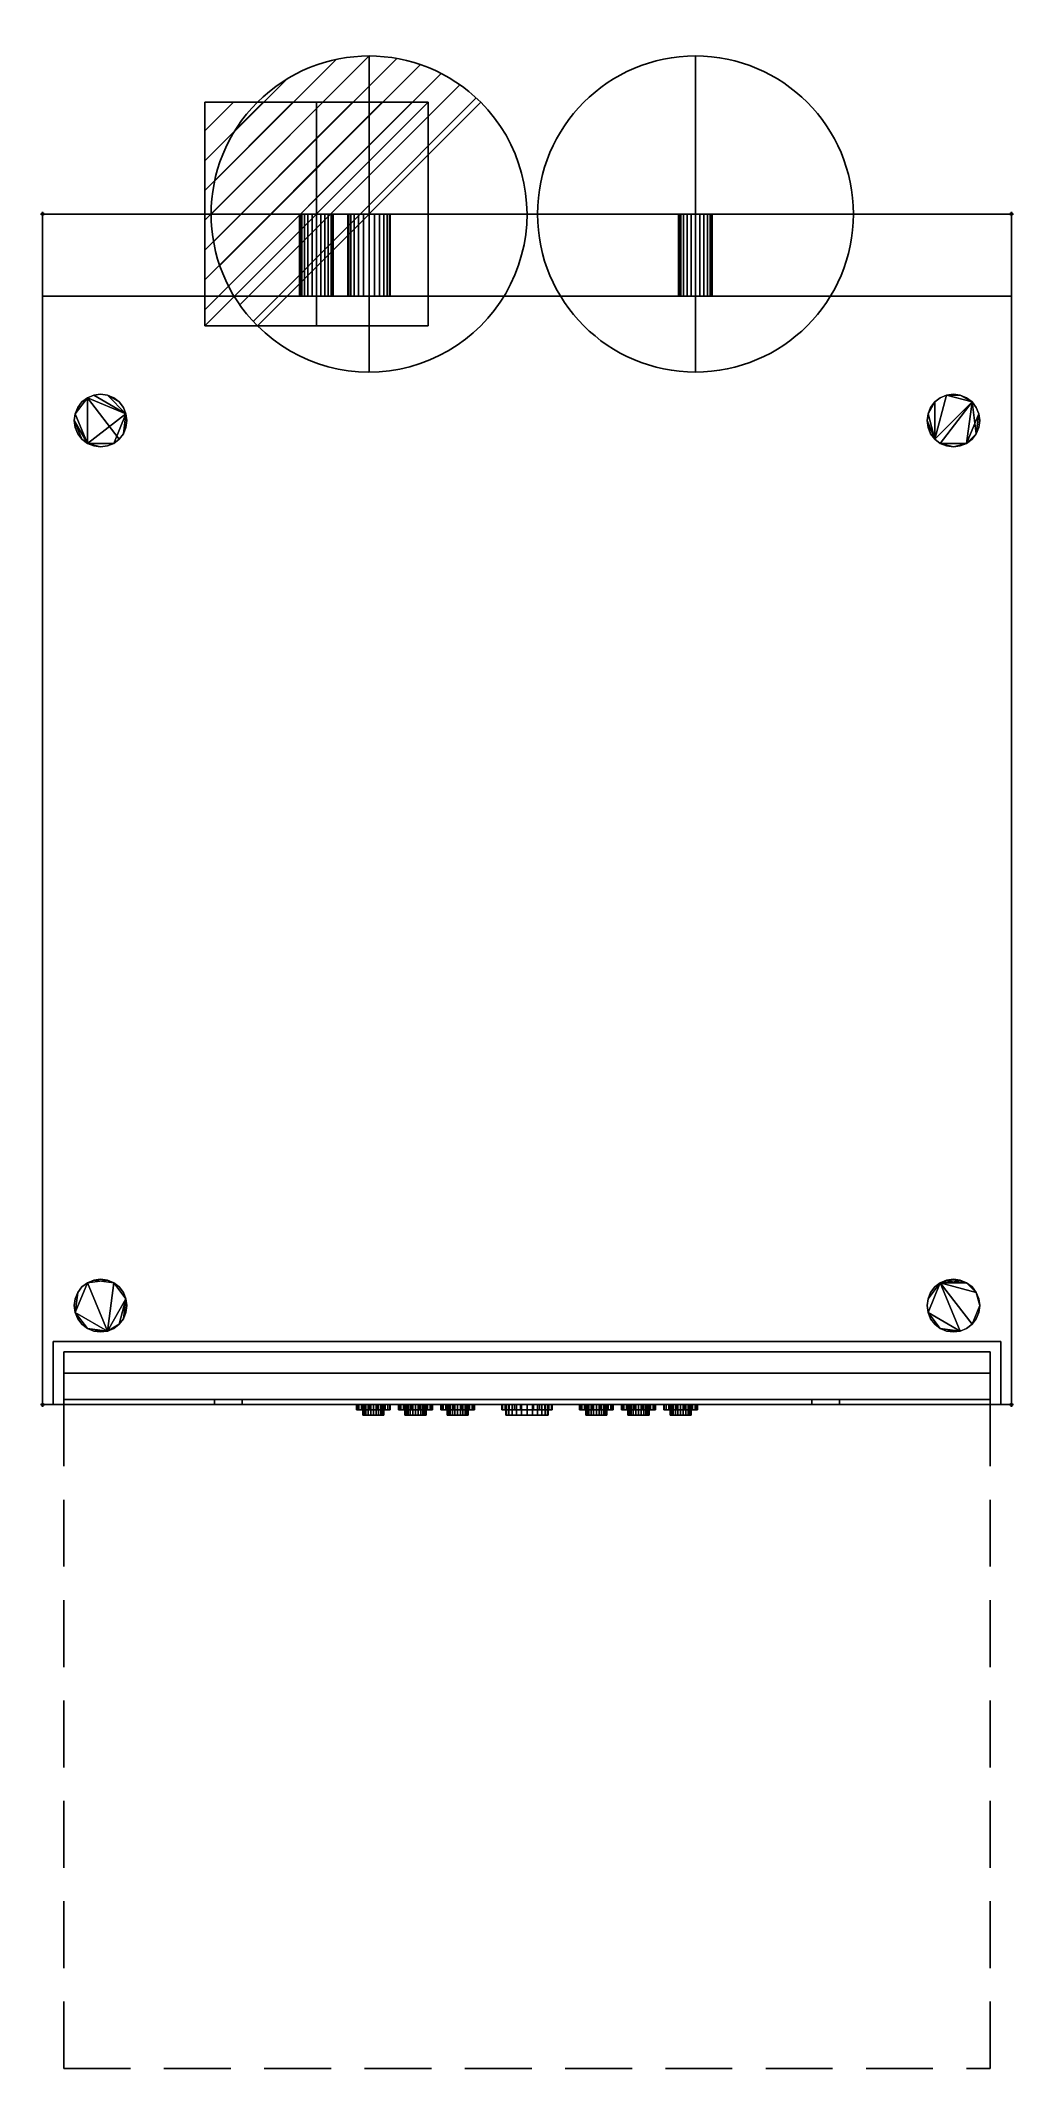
# Model space of a CAD drawing. Header units: millimetres. Extents: x -1 to 461, y -880 to 82.
import ezdxf

# ---------------------------------------------------------------- set-up
doc = ezdxf.new("R2010")
doc.units = ezdxf.units.MM
doc.header["$PDMODE"] = 34
doc.linetypes.add('NASCOSTA', pattern=[9.525, 6.35, -3.175])
for name, color, linetype in [('IQ_200_2D', 1, 'Continuous'), ('IQ_200_3D', 1, 'Continuous'), ('IQ_204_2D', 7, 'Continuous'), ('IQ_BLACK_3D', 250, 'Continuous'), ('IQ_BLUE_3D', 5, 'Continuous'), ('IQ_CON_COLDWATER_INT', 7, 'Continuous'), ('IQ_CON_DRAIN_INT', 7, 'Continuous'), ('IQ_CON_ELECTRICITY_INT', 7, 'Continuous'), ('IQ_DARKGREY_3D', 252, 'Continuous'), ('IQ_GREEN_3D', 3, 'Continuous'), ('IQ_INS_3D', 3, 'Continuous'), ('IQ_YELLOW_3D', 2, 'Continuous')]:
    doc.layers.add(name, color=color, linetype=linetype)

# ---------------------------------------------------------------- blocks, each defined once
blk = doc.blocks.new('*X2')
at = {"color": 0}
for p, q in [((286.774344, 2204.447934), (296.618251, 2214.291842)), ((286.774344, 2205.862148), (295.204037, 2214.291842)), ((286.774344, 2207.276361), (293.789824, 2214.291842)), ((286.774344, 2208.690575), (292.37561, 2214.291842)), ((286.774344, 2210.104788), (290.961397, 2214.291842)), ((286.774344, 2211.519002), (289.547183, 2214.291842)), ((286.774344, 2212.933216), (288.13297, 2214.291842))]:
    blk.add_line(p, q, dxfattribs=at)
blk = doc.blocks.new('ELECTRICITY')
for p, q in [((2.121, 2.121), (-2.121, 2.121)), ((-2.121, 2.121), (-2.121, -2.121)), ((-2.121, -2.121), (2.121, 2.121)), ((2.121, -2.121), (2.121, 2.121)), ((-2.121, -2.121), (2.121, -2.121))]:
    blk.add_line(p, q)
at = {"extrusion": (-1, 0, 0)}
for p, q in [((0, -2.121, 2.121), (0, 2.121, 2.121)), ((0, 2.121, -2.121), (0, -2.121, -2.121)), ((0, 2.121, 2.121), (0, 2.121, -2.121)), ((0, 2.121, -2.121), (0, -2.121, 2.121)), ((0, -2.121, -2.121), (0, -2.121, 2.121))]:
    blk.add_line(p, q, dxfattribs=at)
at = {"extrusion": (0, -1, 0)}
for p, q in [((2.121, 0, 2.121), (-2.121, 0, 2.121)), ((-2.121, 0, -2.121), (2.121, 0, -2.121)), ((-2.121, 0, 2.121), (-2.121, 0, -2.121)), ((-2.121, 0, -2.121), (2.121, 0, 2.121)), ((2.121, 0, -2.121), (2.121, 0, 2.121))]:
    blk.add_line(p, q, dxfattribs=at)
at = {"xscale": 0.4000000000000909, "yscale": 0.4000000000000909, "zscale": 0.4000000000000909}
blk.add_blockref('*X2', (-116.831, -883.595), dxfattribs=at)
at = {"extrusion": (-1, 0, 0), "xscale": 0.3999999999999773, "yscale": 0.3999999999999773, "zscale": 0.3999999999999773}
blk.add_blockref('*X2', (-116.831, -883.595), dxfattribs=at)
at = {"extrusion": (0, -1, 0), "xscale": 0.4000000000000909, "yscale": 0.4000000000000909, "zscale": 0.4000000000000909}
blk.add_blockref('*X2', (-116.831, -883.595), dxfattribs=at)
blk = doc.blocks.new('*X3')
at = {"color": 0}
for p, q in [((313.993, 2209.039), (321.505, 2216.552)), ((314.108, 2207.74), (322.804, 2216.436)), ((314.158, 2210.619), (319.926, 2216.386)), ((314.399, 2206.617), (323.928, 2216.145)), ((314.821, 2205.625), (324.919, 2215.723)), ((315.101, 2212.976), (317.568, 2215.443)), ((315.354, 2204.743), (325.801, 2215.191)), ((315.985, 2203.96), (326.584, 2214.559))]:
    blk.add_line(p, q, dxfattribs=at)
blk = doc.blocks.new('drain')
blk.add_line((-2.121, -2.121), (2.121, 2.121))
at = {"extrusion": (-1, 0, 0)}
blk.add_line((0, 2.121, -2.121), (0, -2.121, 2.121), dxfattribs=at)
at = {"extrusion": (0, -1, 0)}
blk.add_line((-2.121, 0, -2.121), (2.121, 0, 2.121), dxfattribs=at)
at = {"extrusion": (-1, 0, 0)}
for start, end in [(45, 225), (225, 45)]:
    blk.add_arc((0, 0), 3, start, end, dxfattribs=at)
for start, end in [(45, 225), (225, 45)]:
    blk.add_arc((0, 0), 3, start, end)
at = {"extrusion": (0, -1, 0)}
for start, end in [(45, 225), (225, 45)]:
    blk.add_arc((0, 0), 3, start, end, dxfattribs=at)
at = {"xscale": 0.4000000000000909, "yscale": 0.4000000000000909, "zscale": 0.4000000000000909}
blk.add_blockref('*X3', (-128.597, -883.621), dxfattribs=at)
at = {"extrusion": (-1, 0, 0), "xscale": 0.3999999999999773, "yscale": 0.3999999999999773, "zscale": 0.3999999999999773}
blk.add_blockref('*X3', (-128.597, -883.621), dxfattribs=at)
at = {"extrusion": (0, -1, 0), "xscale": 0.4000000000000909, "yscale": 0.4000000000000909, "zscale": 0.4000000000000909}
blk.add_blockref('*X3', (-128.597, -883.621), dxfattribs=at)
blk = doc.blocks.new('A$C0DDC558E')
blk.add_circle((0, 0), 3)
at = {"extrusion": (-1, 0, 0)}
blk.add_circle((0, 0), 3, dxfattribs=at)
at = {"extrusion": (0, 1, 0)}
blk.add_circle((0, 0), 3, dxfattribs=at)

msp = doc.modelspace()

# ---------------------------------------------------------------- linework, layer by layer
at = {"layer": 'IQ_200_2D'}
for p, q in [((0, -565), (0, 0)), ((0, 0), (460, 0)), ((460, 0), (460, -565)), ((460, -565), (0, -565))]:
    msp.add_line(p, q, dxfattribs=at)
at = {"layer": 'IQ_204_2D', "linetype": 'NASCOSTA', "ltscale": 5}
for p, q in [((0, -39), (460, -39)), ((10, -880), (10, -565)), ((450, -880), (450, -565)), ((10, -880), (450, -880))]:
    msp.add_line(p, q, dxfattribs=at)
at = {"layer": 'IQ_204_2D'}
for p, q in [((149.06, -567.5), (149.06, -565)), ((149.06, -567.5), (165.05, -567.5)), ((152.07, -570), (152.07, -567.5)), ((162.06, -570), (162.06, -567.5)), ((165.05, -567.5), (165.05, -565)), ((169.06, -567.5), (169.06, -565)), ((169.06, -567.5), (185.06, -567.5)), ((172.06, -570), (172.06, -567.5)), ((182.06, -570), (182.06, -567.5)), ((185.06, -567.5), (185.06, -565)), ((189.06, -567.5), (189.06, -565)), ((189.06, -567.5), (205.06, -567.5)), ((192.06, -570), (192.06, -567.5)), ((202.06, -570), (202.06, -567.5)), ((205.06, -567.5), (205.06, -565)), ((218, -567.5), (218, -565)), ((218, -567.5), (242, -567.5)), ((220, -570), (220, -567.5)), ((240, -570), (240, -567.5)), ((242, -567.5), (242, -565)), ((254.94, -567.5), (254.94, -565)), ((254.94, -567.5), (270.94, -567.5)), ((257.94, -570), (257.94, -567.5)), ((267.94, -570), (267.94, -567.5)), ((270.94, -567.5), (270.94, -565)), ((274.94, -567.5), (274.94, -565)), ((274.94, -567.5), (290.94, -567.5)), ((277.94, -570), (277.94, -567.5)), ((287.94, -570), (287.94, -567.5)), ((290.94, -567.5), (290.94, -565)), ((294.94, -567.5), (294.94, -565)), ((294.94, -567.5), (310.94, -567.5)), ((297.94, -570), (297.94, -567.5)), ((307.94, -570), (307.94, -567.5)), ((310.94, -567.5), (310.94, -565)), ((152.07, -570), (162.06, -570)), ((172.06, -570), (182.06, -570)), ((192.06, -570), (202.06, -570)), ((220, -570), (240, -570)), ((257.94, -570), (267.94, -570)), ((277.94, -570), (287.94, -570)), ((297.94, -570), (307.94, -570))]:
    msp.add_line(p, q, dxfattribs=at)
at = {"layer": 'IQ_INS_3D'}
for p in [(0, 0), (460, 0), (0, -565), (460, -565)]:
    msp.add_point(p, dxfattribs=at)

# ---------------------------------------------------------------- block references
at = {"layer": 'IQ_CON_COLDWATER_INT', "xscale": 25, "yscale": 25, "zscale": 25}
msp.add_blockref('A$C0DDC558E', (310, 0), dxfattribs=at)
at = {"layer": 'IQ_CON_DRAIN_INT', "xscale": 25, "yscale": 25, "zscale": 25}
msp.add_blockref('drain', (155, 0), dxfattribs=at)
at = {"layer": 'IQ_CON_ELECTRICITY_INT', "xscale": 25, "yscale": 25, "zscale": 25}
msp.add_blockref('ELECTRICITY', (130, 0), dxfattribs=at)

# ---------------------------------------------------------------- meshes
at = {"layer": 'IQ_200_3D', "lineweight": 9}
mesh = msp.add_polyface(dxfattribs=at)
corners = [(0, 0, 715), (0, -565, 715), (460, -565, 715), (460, 0, 715)]
mesh.append_faces([[corners[k] for k in face] for face in [(0, 1, 2, 3)]])
mesh = msp.add_polyface(dxfattribs=at)
corners = [(0, -565, 715), (0, 0, 715), (0, 0, 100), (0, -39, 100), (0, -39, 10), (0, -565, 10)]
mesh.append_faces([[corners[k] for k in face] for face in [(3, 0, 1, 2)]], dxfattribs={"vtx0": -1})
mesh.append_faces([[corners[k] for k in face] for face in [(5, 0, 3, 4)]], dxfattribs={"vtx1": -1})
mesh = msp.add_polyface(dxfattribs=at)
corners = [(0, 0, 100), (460, 0, 100), (460, -39, 100), (0, -39, 100)]
mesh.append_faces([[corners[k] for k in face] for face in [(0, 1, 2, 3)]])
mesh = msp.add_polyface(dxfattribs=at)
corners = [(460, 0, 715), (460, 0, 100), (0, 0, 100), (0, 0, 715)]
mesh.append_faces([[corners[k] for k in face] for face in [(0, 1, 2, 3)]])
mesh = msp.add_polyface(dxfattribs=at)
corners = [(130, 0, 83), (132.07, 0, 82.73), (134, 0, 81.93), (135.66, 0, 80.66), (136.93, 0, 79), (137.73, 0, 77.07), (138, 0, 75), (137.73, 0, 72.93), (136.93, 0, 71), (135.66, 0, 69.34), (134, 0, 68.07), (132.07, 0, 67.27), (130, 0, 67), (127.93, 0, 67.27), (126, 0, 68.07), (124.34, 0, 69.34), (123.07, 0, 71), (122.27, 0, 72.93), (122, 0, 75), (122.27, 0, 77.07), (123.07, 0, 79), (124.34, 0, 80.66), (126, 0, 81.93), (127.93, 0, 82.73)]
mesh.append_faces([[corners[k] for k in face] for face in [(10, 8, 9), (16, 14, 15)]], dxfattribs={"vtx0": -1})
mesh.append_faces([[corners[k] for k in face] for face in [(12, 6, 10, 11), (1, 18, 0)]], dxfattribs={"vtx0": -1, "vtx1": -1})
mesh.append_faces([[corners[k] for k in face] for face in [(18, 6, 14, 16)]], dxfattribs={"vtx0": -1, "vtx1": -1, "vtx2": -1, "vtx3": -1})
mesh.append_faces([[corners[k] for k in face] for face in [(6, 18, 1, 2)]], dxfattribs={"vtx0": -1, "vtx1": -1, "vtx3": -1})
mesh.append_faces([[corners[k] for k in face] for face in [(20, 23, 0)]], dxfattribs={"vtx0": -1, "vtx2": -1})
mesh.append_faces([[corners[k] for k in face] for face in [(17, 18, 16)]], dxfattribs={"vtx1": -1})
mesh.append_faces([[corners[k] for k in face] for face in [(4, 5, 6)]], dxfattribs={"vtx2": -1})
mesh.append_faces([[corners[k] for k in face] for face in [(6, 7, 8, 10), (2, 3, 4, 6), (12, 13, 14, 6), (18, 19, 20, 0)]], dxfattribs={"vtx2": -1, "vtx3": -1})
mesh.append_faces([[corners[k] for k in face] for face in [(20, 21, 22, 23)]], dxfattribs={"vtx3": -1})
mesh = msp.add_polyface(dxfattribs=at)
corners = [(130, -39, 67), (127.93, -39, 67.27), (126, -39, 68.07), (124.34, -39, 69.34), (123.07, -39, 71), (122.27, -39, 72.93), (122, -39, 75), (122.27, -39, 77.07), (123.07, -39, 79), (124.34, -39, 80.66), (126, -39, 81.93), (127.93, -39, 82.73), (130, -39, 83), (130, 0, 83), (127.93, 0, 82.73), (126, 0, 81.93), (124.34, 0, 80.66), (123.07, 0, 79), (122.27, 0, 77.07), (122, 0, 75), (122.27, 0, 72.93), (123.07, 0, 71), (124.34, 0, 69.34), (126, 0, 68.07), (127.93, 0, 67.27), (130, 0, 67)]
mesh.append_faces([[corners[k] for k in face] for face in [(13, 14, 11, 12), (0, 1, 24, 25)]], dxfattribs={"vtx1": -1})
mesh.append_faces([[corners[k] for k in face] for face in [(14, 15, 10, 11), (16, 17, 8, 9), (15, 16, 9, 10), (17, 18, 7, 8), (6, 7, 18, 19), (19, 20, 5, 6), (20, 21, 4, 5), (22, 23, 2, 3), (21, 22, 3, 4), (23, 24, 1, 2)]], dxfattribs={"vtx1": -1, "vtx3": -1})
mesh = msp.add_polyface(dxfattribs=at)
corners = [(130, -39, 83), (132.07, -39, 82.73), (134, -39, 81.93), (135.66, -39, 80.66), (136.93, -39, 79), (137.73, -39, 77.07), (138, -39, 75), (137.73, -39, 72.93), (136.93, -39, 71), (135.66, -39, 69.34), (134, -39, 68.07), (132.07, -39, 67.27), (130, -39, 67), (130, 0, 67), (132.07, 0, 67.27), (134, 0, 68.07), (135.66, 0, 69.34), (136.93, 0, 71), (137.73, 0, 72.93), (138, 0, 75), (137.73, 0, 77.07), (136.93, 0, 79), (135.66, 0, 80.66), (134, 0, 81.93), (132.07, 0, 82.73), (130, 0, 83)]
mesh.append_faces([[corners[k] for k in face] for face in [(13, 14, 11, 12), (0, 1, 24, 25)]], dxfattribs={"vtx1": -1})
mesh.append_faces([[corners[k] for k in face] for face in [(14, 15, 10, 11), (16, 17, 8, 9), (15, 16, 9, 10), (17, 18, 7, 8), (6, 7, 18, 19), (19, 20, 5, 6), (20, 21, 4, 5), (22, 23, 2, 3), (21, 22, 3, 4), (23, 24, 1, 2)]], dxfattribs={"vtx1": -1, "vtx3": -1})
mesh = msp.add_polyface(dxfattribs=at)
corners = [(155, 0, 55), (157.59, 0, 54.66), (160, 0, 53.66), (162.07, 0, 52.07), (163.66, 0, 50), (164.66, 0, 47.59), (165, 0, 45), (164.66, 0, 42.41), (163.66, 0, 40), (162.07, 0, 37.93), (160, 0, 36.34), (157.59, 0, 35.34), (155, 0, 35), (152.41, 0, 35.34), (150, 0, 36.34), (147.93, 0, 37.93), (146.34, 0, 40), (145.34, 0, 42.41), (145, 0, 45), (145.34, 0, 47.59), (146.34, 0, 50), (147.93, 0, 52.07), (150, 0, 53.66), (152.41, 0, 54.66)]
mesh.append_faces([[corners[k] for k in face] for face in [(16, 14, 15), (22, 20, 21), (13, 11, 12)]], dxfattribs={"vtx0": -1})
mesh.append_faces([[corners[k] for k in face] for face in [(8, 11, 1, 4), (1, 11, 13, 18)]], dxfattribs={"vtx0": -1, "vtx1": -1, "vtx2": -1, "vtx3": -1})
mesh.append_faces([[corners[k] for k in face] for face in [(18, 13, 14, 16)]], dxfattribs={"vtx0": -1, "vtx2": -1, "vtx3": -1})
mesh.append_faces([[corners[k] for k in face] for face in [(18, 19, 1)]], dxfattribs={"vtx1": -1, "vtx2": -1})
mesh.append_faces([[corners[k] for k in face] for face in [(22, 23, 19, 20)]], dxfattribs={"vtx1": -1, "vtx3": -1})
mesh.append_faces([[corners[k] for k in face] for face in [(9, 10, 11, 8), (2, 3, 4, 1), (4, 5, 6), (16, 17, 18)]], dxfattribs={"vtx2": -1})
mesh.append_faces([[corners[k] for k in face] for face in [(6, 7, 8, 4), (23, 0, 1, 19)]], dxfattribs={"vtx2": -1, "vtx3": -1})
mesh = msp.add_polyface(dxfattribs=at)
corners = [(155, -39, 35), (152.41, -39, 35.34), (150, -39, 36.34), (147.93, -39, 37.93), (146.34, -39, 40), (145.34, -39, 42.41), (145, -39, 45), (145.34, -39, 47.59), (146.34, -39, 50), (147.93, -39, 52.07), (150, -39, 53.66), (152.41, -39, 54.66), (155, -39, 55), (155, 0, 55), (152.41, 0, 54.66), (150, 0, 53.66), (147.93, 0, 52.07), (146.34, 0, 50), (145.34, 0, 47.59), (145, 0, 45), (145.34, 0, 42.41), (146.34, 0, 40), (147.93, 0, 37.93), (150, 0, 36.34), (152.41, 0, 35.34), (155, 0, 35)]
mesh.append_faces([[corners[k] for k in face] for face in [(13, 14, 11, 12), (0, 1, 24, 25)]], dxfattribs={"vtx1": -1})
mesh.append_faces([[corners[k] for k in face] for face in [(14, 15, 10, 11), (16, 17, 8, 9), (15, 16, 9, 10), (17, 18, 7, 8), (6, 7, 18, 19), (19, 20, 5, 6), (20, 21, 4, 5), (22, 23, 2, 3), (21, 22, 3, 4), (23, 24, 1, 2)]], dxfattribs={"vtx1": -1, "vtx3": -1})
mesh = msp.add_polyface(dxfattribs=at)
corners = [(155, -39, 55), (157.59, -39, 54.66), (160, -39, 53.66), (162.07, -39, 52.07), (163.66, -39, 50), (164.66, -39, 47.59), (165, -39, 45), (164.66, -39, 42.41), (163.66, -39, 40), (162.07, -39, 37.93), (160, -39, 36.34), (157.59, -39, 35.34), (155, -39, 35), (155, 0, 35), (157.59, 0, 35.34), (160, 0, 36.34), (162.07, 0, 37.93), (163.66, 0, 40), (164.66, 0, 42.41), (165, 0, 45), (164.66, 0, 47.59), (163.66, 0, 50), (162.07, 0, 52.07), (160, 0, 53.66), (157.59, 0, 54.66), (155, 0, 55)]
mesh.append_faces([[corners[k] for k in face] for face in [(13, 14, 11, 12), (0, 1, 24, 25)]], dxfattribs={"vtx1": -1})
mesh.append_faces([[corners[k] for k in face] for face in [(14, 15, 10, 11), (16, 17, 8, 9), (15, 16, 9, 10), (17, 18, 7, 8), (6, 7, 18, 19), (19, 20, 5, 6), (20, 21, 4, 5), (22, 23, 2, 3), (21, 22, 3, 4), (23, 24, 1, 2)]], dxfattribs={"vtx1": -1, "vtx3": -1})
mesh = msp.add_polyface(dxfattribs=at)
corners = [(310, 0, 83), (312.07, 0, 82.73), (314, 0, 81.93), (315.66, 0, 80.66), (316.93, 0, 79), (317.73, 0, 77.07), (318, 0, 75), (317.73, 0, 72.93), (316.93, 0, 71), (315.66, 0, 69.34), (314, 0, 68.07), (312.07, 0, 67.27), (310, 0, 67), (307.93, 0, 67.27), (306, 0, 68.07), (304.34, 0, 69.34), (303.07, 0, 71), (302.27, 0, 72.93), (302, 0, 75), (302.27, 0, 77.07), (303.07, 0, 79), (304.34, 0, 80.66), (306, 0, 81.93), (307.93, 0, 82.73)]
mesh.append_faces([[corners[k] for k in face] for face in [(9, 7, 8), (15, 13, 14)]], dxfattribs={"vtx0": -1})
mesh.append_faces([[corners[k] for k in face] for face in [(10, 12, 7, 9)]], dxfattribs={"vtx0": -1, "vtx1": -1, "vtx2": -1})
mesh.append_faces([[corners[k] for k in face] for face in [(7, 13, 3, 4), (3, 13, 17, 18)]], dxfattribs={"vtx0": -1, "vtx1": -1, "vtx3": -1})
mesh.append_faces([[corners[k] for k in face] for face in [(7, 12, 13)]], dxfattribs={"vtx0": -1, "vtx2": -1})
mesh.append_faces([[corners[k] for k in face] for face in [(6, 7, 4, 5), (0, 1, 22, 23), (11, 12, 10), (21, 22, 19, 20)]], dxfattribs={"vtx1": -1})
mesh.append_faces([[corners[k] for k in face] for face in [(18, 19, 22, 3)]], dxfattribs={"vtx1": -1, "vtx2": -1, "vtx3": -1})
mesh.append_faces([[corners[k] for k in face] for face in [(1, 2, 3, 22), (15, 16, 17, 13)]], dxfattribs={"vtx2": -1, "vtx3": -1})
mesh = msp.add_polyface(dxfattribs=at)
corners = [(310, -39, 67), (307.93, -39, 67.27), (306, -39, 68.07), (304.34, -39, 69.34), (303.07, -39, 71), (302.27, -39, 72.93), (302, -39, 75), (302.27, -39, 77.07), (303.07, -39, 79), (304.34, -39, 80.66), (306, -39, 81.93), (307.93, -39, 82.73), (310, -39, 83), (310, 0, 83), (307.93, 0, 82.73), (306, 0, 81.93), (304.34, 0, 80.66), (303.07, 0, 79), (302.27, 0, 77.07), (302, 0, 75), (302.27, 0, 72.93), (303.07, 0, 71), (304.34, 0, 69.34), (306, 0, 68.07), (307.93, 0, 67.27), (310, 0, 67)]
mesh.append_faces([[corners[k] for k in face] for face in [(13, 14, 11, 12), (0, 1, 24, 25)]], dxfattribs={"vtx1": -1})
mesh.append_faces([[corners[k] for k in face] for face in [(14, 15, 10, 11), (16, 17, 8, 9), (15, 16, 9, 10), (17, 18, 7, 8), (6, 7, 18, 19), (19, 20, 5, 6), (20, 21, 4, 5), (22, 23, 2, 3), (21, 22, 3, 4), (23, 24, 1, 2)]], dxfattribs={"vtx1": -1, "vtx3": -1})
mesh = msp.add_polyface(dxfattribs=at)
corners = [(310, -39, 83), (312.07, -39, 82.73), (314, -39, 81.93), (315.66, -39, 80.66), (316.93, -39, 79), (317.73, -39, 77.07), (318, -39, 75), (317.73, -39, 72.93), (316.93, -39, 71), (315.66, -39, 69.34), (314, -39, 68.07), (312.07, -39, 67.27), (310, -39, 67), (310, 0, 67), (312.07, 0, 67.27), (314, 0, 68.07), (315.66, 0, 69.34), (316.93, 0, 71), (317.73, 0, 72.93), (318, 0, 75), (317.73, 0, 77.07), (316.93, 0, 79), (315.66, 0, 80.66), (314, 0, 81.93), (312.07, 0, 82.73), (310, 0, 83)]
mesh.append_faces([[corners[k] for k in face] for face in [(13, 14, 11, 12), (0, 1, 24, 25)]], dxfattribs={"vtx1": -1})
mesh.append_faces([[corners[k] for k in face] for face in [(14, 15, 10, 11), (16, 17, 8, 9), (15, 16, 9, 10), (17, 18, 7, 8), (6, 7, 18, 19), (19, 20, 5, 6), (20, 21, 4, 5), (22, 23, 2, 3), (21, 22, 3, 4), (23, 24, 1, 2)]], dxfattribs={"vtx1": -1, "vtx3": -1})
mesh = msp.add_polyface(dxfattribs=at)
corners = [(460, 0, 715), (460, -565, 715), (460, -565, 10), (460, -39, 10), (460, -39, 100), (460, 0, 100)]
mesh.append_faces([[corners[k] for k in face] for face in [(0, 4, 5)]], dxfattribs={"vtx0": -1})
mesh.append_faces([[corners[k] for k in face] for face in [(4, 0, 1, 2)]], dxfattribs={"vtx0": -1, "vtx3": -1})
mesh.append_faces([[corners[k] for k in face] for face in [(3, 4, 2)]], dxfattribs={"vtx1": -1})
mesh = msp.add_polyface(dxfattribs=at)
corners = [(0, -565, 10), (0, -39, 10), (460, -39, 10), (460, -565, 10)]
mesh.append_faces([[corners[k] for k in face] for face in [(0, 1, 2, 3)]])
mesh = msp.add_polyface(dxfattribs=at)
corners = [(0, -39, 10), (0, -39, 100), (460, -39, 100), (460, -39, 10)]
mesh.append_faces([[corners[k] for k in face] for face in [(0, 1, 2, 3)]])
mesh = msp.add_polyface(dxfattribs=at)
corners = [(130, -39, 83), (127.93, -39, 82.73), (126, -39, 81.93), (124.34, -39, 80.66), (123.07, -39, 79), (122.27, -39, 77.07), (122, -39, 75), (122.27, -39, 72.93), (123.07, -39, 71), (124.34, -39, 69.34), (126, -39, 68.07), (127.93, -39, 67.27), (130, -39, 67), (132.07, -39, 67.27), (134, -39, 68.07), (135.66, -39, 69.34), (136.93, -39, 71), (137.73, -39, 72.93), (138, -39, 75), (137.73, -39, 77.07), (136.93, -39, 79), (135.66, -39, 80.66), (134, -39, 81.93), (132.07, -39, 82.73)]
mesh.append_faces([[corners[k] for k in face] for face in [(10, 8, 9), (16, 14, 15)]], dxfattribs={"vtx0": -1})
mesh.append_faces([[corners[k] for k in face] for face in [(14, 18, 12, 13)]], dxfattribs={"vtx0": -1, "vtx1": -1})
mesh.append_faces([[corners[k] for k in face] for face in [(23, 6, 18, 22)]], dxfattribs={"vtx0": -1, "vtx1": -1, "vtx2": -1})
mesh.append_faces([[corners[k] for k in face] for face in [(18, 6, 10, 12)]], dxfattribs={"vtx0": -1, "vtx1": -1, "vtx2": -1, "vtx3": -1})
mesh.append_faces([[corners[k] for k in face] for face in [(19, 20, 18)]], dxfattribs={"vtx1": -1})
mesh.append_faces([[corners[k] for k in face] for face in [(0, 1, 6, 23)]], dxfattribs={"vtx1": -1, "vtx2": -1})
mesh.append_faces([[corners[k] for k in face] for face in [(10, 11, 12), (2, 3, 4, 1)]], dxfattribs={"vtx2": -1})
mesh.append_faces([[corners[k] for k in face] for face in [(6, 7, 8, 10), (4, 5, 6, 1), (16, 17, 18, 14), (20, 21, 22, 18)]], dxfattribs={"vtx2": -1, "vtx3": -1})
mesh = msp.add_polyface(dxfattribs=at)
corners = [(155, -39, 55), (152.41, -39, 54.66), (150, -39, 53.66), (147.93, -39, 52.07), (146.34, -39, 50), (145.34, -39, 47.59), (145, -39, 45), (145.34, -39, 42.41), (146.34, -39, 40), (147.93, -39, 37.93), (150, -39, 36.34), (152.41, -39, 35.34), (155, -39, 35), (157.59, -39, 35.34), (160, -39, 36.34), (162.07, -39, 37.93), (163.66, -39, 40), (164.66, -39, 42.41), (165, -39, 45), (164.66, -39, 47.59), (163.66, -39, 50), (162.07, -39, 52.07), (160, -39, 53.66), (157.59, -39, 54.66)]
mesh.append_faces([[corners[k] for k in face] for face in [(8, 6, 7), (22, 20, 21)]], dxfattribs={"vtx0": -1})
mesh.append_faces([[corners[k] for k in face] for face in [(6, 13, 16)]], dxfattribs={"vtx0": -1, "vtx1": -1, "vtx2": -1})
mesh.append_faces([[corners[k] for k in face] for face in [(5, 23, 1, 2)]], dxfattribs={"vtx0": -1, "vtx1": -1, "vtx3": -1})
mesh.append_faces([[corners[k] for k in face] for face in [(6, 10, 11, 13), (23, 5, 6, 16)]], dxfattribs={"vtx0": -1, "vtx2": -1, "vtx3": -1})
mesh.append_faces([[corners[k] for k in face] for face in [(4, 5, 2, 3), (0, 1, 23), (19, 20, 18)]], dxfattribs={"vtx1": -1})
mesh.append_faces([[corners[k] for k in face] for face in [(22, 23, 16, 20)]], dxfattribs={"vtx1": -1, "vtx2": -1, "vtx3": -1})
mesh.append_faces([[corners[k] for k in face] for face in [(11, 12, 13)]], dxfattribs={"vtx2": -1})
mesh.append_faces([[corners[k] for k in face] for face in [(8, 9, 10, 6), (16, 17, 18, 20)]], dxfattribs={"vtx2": -1, "vtx3": -1})
mesh.append_faces([[corners[k] for k in face] for face in [(13, 14, 15, 16)]], dxfattribs={"vtx3": -1})
mesh = msp.add_polyface(dxfattribs=at)
corners = [(310, -39, 83), (307.93, -39, 82.73), (306, -39, 81.93), (304.34, -39, 80.66), (303.07, -39, 79), (302.27, -39, 77.07), (302, -39, 75), (302.27, -39, 72.93), (303.07, -39, 71), (304.34, -39, 69.34), (306, -39, 68.07), (307.93, -39, 67.27), (310, -39, 67), (312.07, -39, 67.27), (314, -39, 68.07), (315.66, -39, 69.34), (316.93, -39, 71), (317.73, -39, 72.93), (318, -39, 75), (317.73, -39, 77.07), (316.93, -39, 79), (315.66, -39, 80.66), (314, -39, 81.93), (312.07, -39, 82.73)]
mesh.append_faces([[corners[k] for k in face] for face in [(11, 9, 10), (5, 3, 4), (17, 15, 16)]], dxfattribs={"vtx0": -1})
mesh.append_faces([[corners[k] for k in face] for face in [(2, 6, 21)]], dxfattribs={"vtx0": -1, "vtx1": -1, "vtx2": -1})
mesh.append_faces([[corners[k] for k in face] for face in [(17, 12, 14, 15)]], dxfattribs={"vtx0": -1, "vtx1": -1, "vtx3": -1})
mesh.append_faces([[corners[k] for k in face] for face in [(21, 6, 7, 11), (21, 11, 12, 17)]], dxfattribs={"vtx0": -1, "vtx2": -1, "vtx3": -1})
mesh.append_faces([[corners[k] for k in face] for face in [(13, 14, 12)]], dxfattribs={"vtx1": -1})
mesh.append_faces([[corners[k] for k in face] for face in [(5, 6, 2, 3), (17, 18, 20, 21)]], dxfattribs={"vtx1": -1, "vtx3": -1})
mesh.append_faces([[corners[k] for k in face] for face in [(0, 1, 2, 23), (18, 19, 20)]], dxfattribs={"vtx2": -1})
mesh.append_faces([[corners[k] for k in face] for face in [(7, 8, 9, 11), (21, 22, 23, 2)]], dxfattribs={"vtx2": -1, "vtx3": -1})
mesh = msp.add_polyface(dxfattribs=at)
corners = [(15, -98, 10), (15.43, -101.24, 10), (16.67, -104.25, 10), (18.66, -106.84, 10), (21.25, -108.83, 10), (24.26, -110.07, 10), (27.5, -110.5, 10), (30.74, -110.07, 10), (33.75, -108.83, 10), (36.34, -106.84, 10), (38.33, -104.25, 10), (39.57, -101.24, 10), (40, -98, 10), (39.57, -94.76, 10), (38.33, -91.75, 10), (36.34, -89.16, 10), (33.75, -87.17, 10), (30.74, -85.93, 10), (27.5, -85.5, 10), (24.26, -85.93, 10), (21.25, -87.17, 10), (18.66, -89.16, 10), (16.67, -91.75, 10), (15.43, -94.76, 10), (420, -98, 10), (420.43, -101.24, 10), (421.67, -104.25, 10), (423.66, -106.84, 10), (426.25, -108.83, 10), (429.26, -110.07, 10), (432.5, -110.5, 10), (435.74, -110.07, 10), (438.75, -108.83, 10), (441.34, -106.84, 10), (443.33, -104.25, 10), (444.57, -101.24, 10), (445, -98, 10), (444.57, -94.76, 10), (443.33, -91.75, 10), (441.34, -89.16, 10), (438.75, -87.17, 10), (435.74, -85.93, 10), (432.5, -85.5, 10), (429.26, -85.93, 10), (426.25, -87.17, 10), (423.66, -89.16, 10), (421.67, -91.75, 10), (420.43, -94.76, 10), (15, -518, 10), (15.43, -521.24, 10), (16.67, -524.25, 10), (18.66, -526.84, 10), (21.25, -528.83, 10), (24.26, -530.07, 10), (27.5, -530.5, 10), (30.74, -530.07, 10), (33.75, -528.83, 10), (36.34, -526.84, 10), (38.33, -524.25, 10), (39.57, -521.24, 10), (40, -518, 10), (39.57, -514.76, 10), (38.33, -511.75, 10), (36.34, -509.16, 10), (33.75, -507.17, 10), (30.74, -505.93, 10), (27.5, -505.5, 10), (24.26, -505.93, 10), (21.25, -507.17, 10), (18.66, -509.16, 10), (16.67, -511.75, 10), (15.43, -514.76, 10), (420, -518, 10), (420.43, -521.24, 10), (421.67, -524.25, 10), (423.66, -526.84, 10), (426.25, -528.83, 10), (429.26, -530.07, 10), (432.5, -530.5, 10), (435.74, -530.07, 10), (438.75, -528.83, 10), (441.34, -526.84, 10), (443.33, -524.25, 10), (444.57, -521.24, 10), (445, -518, 10), (444.57, -514.76, 10), (443.33, -511.75, 10), (441.34, -509.16, 10), (438.75, -507.17, 10), (435.74, -505.93, 10), (432.5, -505.5, 10), (429.26, -505.93, 10), (426.25, -507.17, 10), (423.66, -509.16, 10), (421.67, -511.75, 10), (420.43, -514.76, 10)]
mesh.append_faces([[corners[k] for k in face] for face in [(6, 4, 5), (17, 15, 16), (30, 28, 29), (41, 39, 40), (47, 45, 46), (64, 61, 62, 63), (67, 64, 65, 66), (49, 70, 71, 48), (91, 88, 89, 90), (86, 84, 85)]], dxfattribs={"vtx0": -1})
mesh.append_faces([[corners[k] for k in face] for face in [(19, 13, 17, 18)]], dxfattribs={"vtx0": -1, "vtx1": -1})
mesh.append_faces([[corners[k] for k in face] for face in [(20, 23, 4), (28, 32, 39, 27), (68, 55, 64, 67), (55, 61, 64)]], dxfattribs={"vtx0": -1, "vtx1": -1, "vtx2": -1})
mesh.append_faces([[corners[k] for k in face] for face in [(43, 27, 39, 41), (55, 68, 49, 52), (79, 92, 73, 76), (81, 84, 86, 92)]], dxfattribs={"vtx0": -1, "vtx1": -1, "vtx2": -1, "vtx3": -1})
mesh.append_faces([[corners[k] for k in face] for face in [(20, 4, 8, 9)]], dxfattribs={"vtx0": -1, "vtx1": -1, "vtx3": -1})
mesh.append_faces([[corners[k] for k in face] for face in [(0, 3, 4, 23), (13, 19, 20), (88, 91, 92)]], dxfattribs={"vtx0": -1, "vtx2": -1})
mesh.append_faces([[corners[k] for k in face] for face in [(20, 9, 10, 13)]], dxfattribs={"vtx0": -1, "vtx2": -1, "vtx3": -1})
mesh.append_faces([[corners[k] for k in face] for face in [(42, 43, 41), (83, 84, 81, 82), (94, 95, 92, 93)]], dxfattribs={"vtx1": -1})
mesh.append_faces([[corners[k] for k in face] for face in [(57, 58, 61)]], dxfattribs={"vtx1": -1, "vtx2": -1})
mesh.append_faces([[corners[k] for k in face] for face in [(47, 24, 27, 45)]], dxfattribs={"vtx1": -1, "vtx2": -1, "vtx3": -1})
mesh.append_faces([[corners[k] for k in face] for face in [(1, 2, 3, 0), (21, 22, 23, 20), (53, 54, 55, 52), (77, 78, 79, 76), (74, 75, 76, 73)]], dxfattribs={"vtx2": -1})
mesh.append_faces([[corners[k] for k in face] for face in [(6, 7, 8, 4), (13, 14, 15, 17), (30, 31, 32, 28), (32, 33, 34, 37), (37, 38, 39, 32), (43, 44, 45, 27), (55, 56, 57, 61), (68, 69, 70, 49), (79, 80, 81, 92), (86, 87, 88, 92), (95, 72, 73, 92)]], dxfattribs={"vtx2": -1, "vtx3": -1})
mesh.append_faces([[corners[k] for k in face] for face in [(10, 11, 12, 13), (34, 35, 36, 37), (24, 25, 26, 27), (58, 59, 60, 61), (49, 50, 51, 52)]], dxfattribs={"vtx3": -1})
mesh = msp.add_polyface(dxfattribs=at)
corners = [(15, -98, 0), (15.43, -94.76, 0), (16.67, -91.75, 0), (18.66, -89.16, 0), (21.25, -87.17, 0), (24.26, -85.93, 0), (27.5, -85.5, 0), (30.74, -85.93, 0), (33.75, -87.17, 0), (36.34, -89.16, 0), (38.33, -91.75, 0), (39.57, -94.76, 0), (40, -98, 0), (39.57, -101.24, 0), (38.33, -104.25, 0), (36.34, -106.84, 0), (33.75, -108.83, 0), (30.74, -110.07, 0), (27.5, -110.5, 0), (24.26, -110.07, 0), (21.25, -108.83, 0), (18.66, -106.84, 0), (16.67, -104.25, 0), (15.43, -101.24, 0), (420, -98, 0), (420.43, -94.76, 0), (421.67, -91.75, 0), (423.66, -89.16, 0), (426.25, -87.17, 0), (429.26, -85.93, 0), (432.5, -85.5, 0), (435.74, -85.93, 0), (438.75, -87.17, 0), (441.34, -89.16, 0), (443.33, -91.75, 0), (444.57, -94.76, 0), (445, -98, 0), (444.57, -101.24, 0), (443.33, -104.25, 0), (441.34, -106.84, 0), (438.75, -108.83, 0), (435.74, -110.07, 0), (432.5, -110.5, 0), (429.26, -110.07, 0), (426.25, -108.83, 0), (423.66, -106.84, 0), (421.67, -104.25, 0), (420.43, -101.24, 0), (15, -518, 0), (15.43, -514.76, 0), (16.67, -511.75, 0), (18.66, -509.16, 0), (21.25, -507.17, 0), (24.26, -505.93, 0), (27.5, -505.5, 0), (30.74, -505.93, 0), (33.75, -507.17, 0), (36.34, -509.16, 0), (38.33, -511.75, 0), (39.57, -514.76, 0), (40, -518, 0), (39.57, -521.24, 0), (38.33, -524.25, 0), (36.34, -526.84, 0), (33.75, -528.83, 0), (30.74, -530.07, 0), (27.5, -530.5, 0), (24.26, -530.07, 0), (21.25, -528.83, 0), (18.66, -526.84, 0), (16.67, -524.25, 0), (15.43, -521.24, 0), (420, -518, 0), (420.43, -514.76, 0), (421.67, -511.75, 0), (423.66, -509.16, 0), (426.25, -507.17, 0), (429.26, -505.93, 0), (432.5, -505.5, 0), (435.74, -505.93, 0), (438.75, -507.17, 0), (441.34, -509.16, 0), (443.33, -511.75, 0), (444.57, -514.76, 0), (445, -518, 0), (444.57, -521.24, 0), (443.33, -524.25, 0), (441.34, -526.84, 0), (438.75, -528.83, 0), (435.74, -530.07, 0), (432.5, -530.5, 0), (429.26, -530.07, 0), (426.25, -528.83, 0), (423.66, -526.84, 0), (421.67, -524.25, 0), (420.43, -521.24, 0)]
mesh.append_faces([[corners[k] for k in face] for face in [(9, 7, 8), (20, 18, 19), (33, 31, 32), (40, 38, 39), (42, 40, 41), (24, 46, 47), (82, 80, 81), (87, 84, 85, 86)]], dxfattribs={"vtx0": -1})
mesh.append_faces([[corners[k] for k in face] for face in [(11, 16, 20), (45, 29, 33, 44), (65, 71, 52), (76, 89, 95)]], dxfattribs={"vtx0": -1, "vtx1": -1, "vtx2": -1})
mesh.append_faces([[corners[k] for k in face] for face in [(33, 38, 40, 44), (65, 56, 59, 63), (87, 76, 82, 84)]], dxfattribs={"vtx0": -1, "vtx1": -1, "vtx2": -1, "vtx3": -1})
mesh.append_faces([[corners[k] for k in face] for face in [(0, 20, 21)]], dxfattribs={"vtx0": -1, "vtx2": -1})
mesh.append_faces([[corners[k] for k in face] for face in [(20, 0, 1, 4), (52, 55, 56, 65), (65, 67, 68, 71), (76, 79, 80, 82), (89, 91, 92, 95)]], dxfattribs={"vtx0": -1, "vtx2": -1, "vtx3": -1})
mesh.append_faces([[corners[k] for k in face] for face in [(11, 14, 15, 16)]], dxfattribs={"vtx0": -1, "vtx3": -1})
mesh.append_faces([[corners[k] for k in face] for face in [(3, 4, 1, 2), (58, 59, 56, 57), (49, 50, 71, 48), (66, 67, 65), (90, 91, 89)]], dxfattribs={"vtx1": -1})
mesh.append_faces([[corners[k] for k in face] for face in [(62, 63, 59)]], dxfattribs={"vtx1": -1, "vtx2": -1})
mesh.append_faces([[corners[k] for k in face] for face in [(4, 5, 11, 20)]], dxfattribs={"vtx1": -1, "vtx2": -1, "vtx3": -1})
mesh.append_faces([[corners[k] for k in face] for face in [(24, 25, 45, 46)]], dxfattribs={"vtx1": -1, "vtx3": -1})
mesh.append_faces([[corners[k] for k in face] for face in [(12, 13, 14, 11), (36, 37, 38, 35), (53, 54, 55, 52), (60, 61, 62, 59), (63, 64, 65), (69, 70, 71, 68), (77, 78, 79, 76), (74, 75, 76, 73), (82, 83, 84)]], dxfattribs={"vtx2": -1})
mesh.append_faces([[corners[k] for k in face] for face in [(5, 6, 7, 11), (9, 10, 11, 7), (16, 17, 18, 20), (29, 30, 31, 33), (33, 34, 35, 38), (27, 28, 29, 45), (25, 26, 27, 45), (42, 43, 44, 40), (50, 51, 52, 71), (95, 72, 73, 76), (87, 88, 89, 76)]], dxfattribs={"vtx2": -1, "vtx3": -1})
mesh.append_faces([[corners[k] for k in face] for face in [(21, 22, 23, 0), (92, 93, 94, 95)]], dxfattribs={"vtx3": -1})
mesh = msp.add_polyface(dxfattribs=at)
corners = [(15, -98, 10), (15.43, -94.76, 10), (16.67, -91.75, 10), (18.66, -89.16, 10), (21.25, -87.17, 10), (24.26, -85.93, 10), (27.5, -85.5, 10), (30.74, -85.93, 10), (33.75, -87.17, 10), (36.34, -89.16, 10), (38.33, -91.75, 10), (39.57, -94.76, 10), (40, -98, 10), (40, -98, 0), (39.57, -94.76, 0), (38.33, -91.75, 0), (36.34, -89.16, 0), (33.75, -87.17, 0), (30.74, -85.93, 0), (27.5, -85.5, 0), (24.26, -85.93, 0), (21.25, -87.17, 0), (18.66, -89.16, 0), (16.67, -91.75, 0), (15.43, -94.76, 0), (15, -98, 0)]
mesh.append_faces([[corners[k] for k in face] for face in [(13, 14, 11, 12), (0, 1, 24, 25)]], dxfattribs={"vtx1": -1})
mesh.append_faces([[corners[k] for k in face] for face in [(14, 15, 10, 11), (16, 17, 8, 9), (15, 16, 9, 10), (17, 18, 7, 8), (6, 7, 18, 19), (19, 20, 5, 6), (20, 21, 4, 5), (22, 23, 2, 3), (21, 22, 3, 4), (23, 24, 1, 2)]], dxfattribs={"vtx1": -1, "vtx3": -1})
mesh = msp.add_polyface(dxfattribs=at)
corners = [(420, -98, 10), (420.43, -94.76, 10), (421.67, -91.75, 10), (423.66, -89.16, 10), (426.25, -87.17, 10), (429.26, -85.93, 10), (432.5, -85.5, 10), (435.74, -85.93, 10), (438.75, -87.17, 10), (441.34, -89.16, 10), (443.33, -91.75, 10), (444.57, -94.76, 10), (445, -98, 10), (445, -98, 0), (444.57, -94.76, 0), (443.33, -91.75, 0), (441.34, -89.16, 0), (438.75, -87.17, 0), (435.74, -85.93, 0), (432.5, -85.5, 0), (429.26, -85.93, 0), (426.25, -87.17, 0), (423.66, -89.16, 0), (421.67, -91.75, 0), (420.43, -94.76, 0), (420, -98, 0)]
mesh.append_faces([[corners[k] for k in face] for face in [(13, 14, 11, 12), (0, 1, 24, 25)]], dxfattribs={"vtx1": -1})
mesh.append_faces([[corners[k] for k in face] for face in [(14, 15, 10, 11), (16, 17, 8, 9), (15, 16, 9, 10), (17, 18, 7, 8), (6, 7, 18, 19), (19, 20, 5, 6), (20, 21, 4, 5), (22, 23, 2, 3), (21, 22, 3, 4), (23, 24, 1, 2)]], dxfattribs={"vtx1": -1, "vtx3": -1})
mesh = msp.add_polyface(dxfattribs=at)
corners = [(40, -98, 10), (39.57, -101.24, 10), (38.33, -104.25, 10), (36.34, -106.84, 10), (33.75, -108.83, 10), (30.74, -110.07, 10), (27.5, -110.5, 10), (24.26, -110.07, 10), (21.25, -108.83, 10), (18.66, -106.84, 10), (16.67, -104.25, 10), (15.43, -101.24, 10), (15, -98, 10), (15, -98, 0), (15.43, -101.24, 0), (16.67, -104.25, 0), (18.66, -106.84, 0), (21.25, -108.83, 0), (24.26, -110.07, 0), (27.5, -110.5, 0), (30.74, -110.07, 0), (33.75, -108.83, 0), (36.34, -106.84, 0), (38.33, -104.25, 0), (39.57, -101.24, 0), (40, -98, 0)]
mesh.append_faces([[corners[k] for k in face] for face in [(13, 14, 11, 12), (0, 1, 24, 25)]], dxfattribs={"vtx1": -1})
mesh.append_faces([[corners[k] for k in face] for face in [(14, 15, 10, 11), (16, 17, 8, 9), (15, 16, 9, 10), (17, 18, 7, 8), (6, 7, 18, 19), (19, 20, 5, 6), (20, 21, 4, 5), (22, 23, 2, 3), (21, 22, 3, 4), (23, 24, 1, 2)]], dxfattribs={"vtx1": -1, "vtx3": -1})
mesh = msp.add_polyface(dxfattribs=at)
corners = [(445, -98, 10), (444.57, -101.24, 10), (443.33, -104.25, 10), (441.34, -106.84, 10), (438.75, -108.83, 10), (435.74, -110.07, 10), (432.5, -110.5, 10), (429.26, -110.07, 10), (426.25, -108.83, 10), (423.66, -106.84, 10), (421.67, -104.25, 10), (420.43, -101.24, 10), (420, -98, 10), (420, -98, 0), (420.43, -101.24, 0), (421.67, -104.25, 0), (423.66, -106.84, 0), (426.25, -108.83, 0), (429.26, -110.07, 0), (432.5, -110.5, 0), (435.74, -110.07, 0), (438.75, -108.83, 0), (441.34, -106.84, 0), (443.33, -104.25, 0), (444.57, -101.24, 0), (445, -98, 0)]
mesh.append_faces([[corners[k] for k in face] for face in [(13, 14, 11, 12), (0, 1, 24, 25)]], dxfattribs={"vtx1": -1})
mesh.append_faces([[corners[k] for k in face] for face in [(14, 15, 10, 11), (16, 17, 8, 9), (15, 16, 9, 10), (17, 18, 7, 8), (6, 7, 18, 19), (19, 20, 5, 6), (20, 21, 4, 5), (22, 23, 2, 3), (21, 22, 3, 4), (23, 24, 1, 2)]], dxfattribs={"vtx1": -1, "vtx3": -1})
mesh = msp.add_polyface(dxfattribs=at)
corners = [(15, -518, 10), (15.43, -514.76, 10), (16.67, -511.75, 10), (18.66, -509.16, 10), (21.25, -507.17, 10), (24.26, -505.93, 10), (27.5, -505.5, 10), (30.74, -505.93, 10), (33.75, -507.17, 10), (36.34, -509.16, 10), (38.33, -511.75, 10), (39.57, -514.76, 10), (40, -518, 10), (40, -518, 0), (39.57, -514.76, 0), (38.33, -511.75, 0), (36.34, -509.16, 0), (33.75, -507.17, 0), (30.74, -505.93, 0), (27.5, -505.5, 0), (24.26, -505.93, 0), (21.25, -507.17, 0), (18.66, -509.16, 0), (16.67, -511.75, 0), (15.43, -514.76, 0), (15, -518, 0)]
mesh.append_faces([[corners[k] for k in face] for face in [(13, 14, 11, 12), (0, 1, 24, 25)]], dxfattribs={"vtx1": -1})
mesh.append_faces([[corners[k] for k in face] for face in [(14, 15, 10, 11), (16, 17, 8, 9), (15, 16, 9, 10), (17, 18, 7, 8), (6, 7, 18, 19), (19, 20, 5, 6), (20, 21, 4, 5), (22, 23, 2, 3), (21, 22, 3, 4), (23, 24, 1, 2)]], dxfattribs={"vtx1": -1, "vtx3": -1})
mesh = msp.add_polyface(dxfattribs=at)
corners = [(420, -518, 10), (420.43, -514.76, 10), (421.67, -511.75, 10), (423.66, -509.16, 10), (426.25, -507.17, 10), (429.26, -505.93, 10), (432.5, -505.5, 10), (435.74, -505.93, 10), (438.75, -507.17, 10), (441.34, -509.16, 10), (443.33, -511.75, 10), (444.57, -514.76, 10), (445, -518, 10), (445, -518, 0), (444.57, -514.76, 0), (443.33, -511.75, 0), (441.34, -509.16, 0), (438.75, -507.17, 0), (435.74, -505.93, 0), (432.5, -505.5, 0), (429.26, -505.93, 0), (426.25, -507.17, 0), (423.66, -509.16, 0), (421.67, -511.75, 0), (420.43, -514.76, 0), (420, -518, 0)]
mesh.append_faces([[corners[k] for k in face] for face in [(13, 14, 11, 12), (0, 1, 24, 25)]], dxfattribs={"vtx1": -1})
mesh.append_faces([[corners[k] for k in face] for face in [(14, 15, 10, 11), (16, 17, 8, 9), (15, 16, 9, 10), (17, 18, 7, 8), (6, 7, 18, 19), (19, 20, 5, 6), (20, 21, 4, 5), (22, 23, 2, 3), (21, 22, 3, 4), (23, 24, 1, 2)]], dxfattribs={"vtx1": -1, "vtx3": -1})
mesh = msp.add_polyface(dxfattribs=at)
corners = [(40, -518, 10), (39.57, -521.24, 10), (38.33, -524.25, 10), (36.34, -526.84, 10), (33.75, -528.83, 10), (30.74, -530.07, 10), (27.5, -530.5, 10), (24.26, -530.07, 10), (21.25, -528.83, 10), (18.66, -526.84, 10), (16.67, -524.25, 10), (15.43, -521.24, 10), (15, -518, 10), (15, -518, 0), (15.43, -521.24, 0), (16.67, -524.25, 0), (18.66, -526.84, 0), (21.25, -528.83, 0), (24.26, -530.07, 0), (27.5, -530.5, 0), (30.74, -530.07, 0), (33.75, -528.83, 0), (36.34, -526.84, 0), (38.33, -524.25, 0), (39.57, -521.24, 0), (40, -518, 0)]
mesh.append_faces([[corners[k] for k in face] for face in [(13, 14, 11, 12), (0, 1, 24, 25)]], dxfattribs={"vtx1": -1})
mesh.append_faces([[corners[k] for k in face] for face in [(14, 15, 10, 11), (16, 17, 8, 9), (15, 16, 9, 10), (17, 18, 7, 8), (6, 7, 18, 19), (19, 20, 5, 6), (20, 21, 4, 5), (22, 23, 2, 3), (21, 22, 3, 4), (23, 24, 1, 2)]], dxfattribs={"vtx1": -1, "vtx3": -1})
mesh = msp.add_polyface(dxfattribs=at)
corners = [(445, -518, 10), (444.57, -521.24, 10), (443.33, -524.25, 10), (441.34, -526.84, 10), (438.75, -528.83, 10), (435.74, -530.07, 10), (432.5, -530.5, 10), (429.26, -530.07, 10), (426.25, -528.83, 10), (423.66, -526.84, 10), (421.67, -524.25, 10), (420.43, -521.24, 10), (420, -518, 10), (420, -518, 0), (420.43, -521.24, 0), (421.67, -524.25, 0), (423.66, -526.84, 0), (426.25, -528.83, 0), (429.26, -530.07, 0), (432.5, -530.5, 0), (435.74, -530.07, 0), (438.75, -528.83, 0), (441.34, -526.84, 0), (443.33, -524.25, 0), (444.57, -521.24, 0), (445, -518, 0)]
mesh.append_faces([[corners[k] for k in face] for face in [(13, 14, 11, 12), (0, 1, 24, 25)]], dxfattribs={"vtx1": -1})
mesh.append_faces([[corners[k] for k in face] for face in [(14, 15, 10, 11), (16, 17, 8, 9), (15, 16, 9, 10), (17, 18, 7, 8), (6, 7, 18, 19), (19, 20, 5, 6), (20, 21, 4, 5), (22, 23, 2, 3), (21, 22, 3, 4), (23, 24, 1, 2)]], dxfattribs={"vtx1": -1, "vtx3": -1})
mesh = msp.add_polyface(dxfattribs=at)
corners = [(5, -535, 658.22), (5, -535, 315), (455, -535, 315), (455, -535, 658.22)]
mesh.append_faces([[corners[k] for k in face] for face in [(0, 1, 2, 3)]])
mesh = msp.add_polyface(dxfattribs=at)
corners = [(5, -535, 315), (5, -565, 315), (455, -565, 315), (455, -535, 315)]
mesh.append_faces([[corners[k] for k in face] for face in [(0, 1, 2, 3)]])
mesh = msp.add_polyface(dxfattribs=at)
corners = [(5, -535, 658.22), (5, -565, 658.22), (5, -565, 315), (5, -535, 315)]
mesh.append_faces([[corners[k] for k in face] for face in [(0, 1, 2, 3)]])
mesh = msp.add_polyface(dxfattribs=at)
corners = [(455, -535, 658.22), (455, -565, 658.22), (5, -565, 658.22), (5, -535, 658.22)]
mesh.append_faces([[corners[k] for k in face] for face in [(0, 1, 2, 3)]])
mesh = msp.add_polyface(dxfattribs=at)
corners = [(455, -535, 315), (455, -565, 315), (455, -565, 658.22), (455, -535, 658.22)]
mesh.append_faces([[corners[k] for k in face] for face in [(0, 1, 2, 3)]])
mesh = msp.add_polyface(dxfattribs=at)
corners = [(10, -540, 319.62), (10, -565, 319.62), (10, -565, 605), (10, -550, 605), (10, -550, 655), (10, -540, 655)]
mesh.append_faces([[corners[k] for k in face] for face in [(1, 2, 3, 0)]], dxfattribs={"vtx2": -1})
mesh.append_faces([[corners[k] for k in face] for face in [(3, 4, 5, 0)]], dxfattribs={"vtx3": -1})
mesh = msp.add_polyface(dxfattribs=at)
corners = [(450, -565, 319.62), (10, -565, 319.62), (10, -540, 319.62), (450, -540, 319.62)]
mesh.append_faces([[corners[k] for k in face] for face in [(0, 1, 2, 3)]])
mesh = msp.add_polyface(dxfattribs=at)
corners = [(450, -540, 655), (10, -540, 655), (10, -550, 655), (450, -550, 655)]
mesh.append_faces([[corners[k] for k in face] for face in [(0, 1, 2, 3)]])
mesh = msp.add_polyface(dxfattribs=at)
corners = [(450, -540, 319.62), (10, -540, 319.62), (10, -540, 655), (450, -540, 655)]
mesh.append_faces([[corners[k] for k in face] for face in [(0, 1, 2, 3)]])
mesh = msp.add_polyface(dxfattribs=at)
corners = [(450, -540, 319.62), (450, -540, 655), (450, -550, 655), (450, -550, 605), (450, -565, 605), (450, -565, 319.62)]
mesh.append_faces([[corners[k] for k in face] for face in [(1, 2, 3, 0)]], dxfattribs={"vtx2": -1})
mesh.append_faces([[corners[k] for k in face] for face in [(3, 4, 5, 0)]], dxfattribs={"vtx3": -1})
mesh = msp.add_polyface(dxfattribs=at)
corners = [(450, -550, 605), (10, -550, 605), (10, -565, 605), (450, -565, 605)]
mesh.append_faces([[corners[k] for k in face] for face in [(0, 1, 2, 3)]])
mesh = msp.add_polyface(dxfattribs=at)
corners = [(450, -550, 655), (10, -550, 655), (10, -550, 605), (450, -550, 605)]
mesh.append_faces([[corners[k] for k in face] for face in [(0, 1, 2, 3)]])
mesh = msp.add_polyface(dxfattribs=at)
corners = [(10, -565, 655), (10, -550, 655), (10, -550, 652.51), (10, -562.5, 652.51), (10, -562.5, 639.45), (10, -565, 639.45)]
mesh.append_faces([[corners[k] for k in face] for face in [(1, 2, 3, 0)]], dxfattribs={"vtx2": -1})
mesh.append_faces([[corners[k] for k in face] for face in [(3, 4, 5, 0)]], dxfattribs={"vtx3": -1})
mesh = msp.add_polyface(dxfattribs=at)
corners = [(450, -550, 655), (10, -550, 655), (10, -565, 655), (450, -565, 655)]
mesh.append_faces([[corners[k] for k in face] for face in [(0, 1, 2, 3)]])
mesh = msp.add_polyface(dxfattribs=at)
corners = [(450, -550, 652.51), (10, -550, 652.51), (10, -550, 655), (450, -550, 655)]
mesh.append_faces([[corners[k] for k in face] for face in [(0, 1, 2, 3)]])
mesh = msp.add_polyface(dxfattribs=at)
corners = [(450, -562.5, 652.51), (10, -562.5, 652.51), (10, -550, 652.51), (450, -550, 652.51)]
mesh.append_faces([[corners[k] for k in face] for face in [(0, 1, 2, 3)]])
mesh = msp.add_polyface(dxfattribs=at)
corners = [(450, -562.5, 652.51), (450, -550, 652.51), (450, -550, 655), (450, -565, 655), (450, -565, 639.45), (450, -562.5, 639.45)]
mesh.append_faces([[corners[k] for k in face] for face in [(4, 5, 0, 3)]], dxfattribs={"vtx2": -1})
mesh.append_faces([[corners[k] for k in face] for face in [(0, 1, 2, 3)]], dxfattribs={"vtx3": -1})
mesh = msp.add_polyface(dxfattribs=at)
corners = [(5, -565, 658.22), (0, -565, 658.22), (0, -565, 10), (460, -565, 10), (460, -565, 658.22), (455, -565, 658.22), (455, -565, 315), (5, -565, 315)]
mesh.append_faces([[corners[k] for k in face] for face in [(7, 2, 3, 6)]], dxfattribs={"vtx0": -1, "vtx2": -1})
mesh.append_faces([[corners[k] for k in face] for face in [(4, 5, 6, 3)]], dxfattribs={"vtx2": -1})
mesh.append_faces([[corners[k] for k in face] for face in [(7, 0, 1, 2)]], dxfattribs={"vtx3": -1})
mesh = msp.add_polyface(dxfattribs=at)
corners = [(10, -562.5, 652.51), (450, -562.5, 652.51), (450, -562.5, 639.45), (378.39, -562.5, 639.45), (365.2, -562.5, 626.25), (94.8, -562.5, 626.25), (81.61, -562.5, 639.45), (10, -562.5, 639.45)]
mesh.append_faces([[corners[k] for k in face] for face in [(5, 6, 3, 4)]], dxfattribs={"vtx1": -1})
mesh.append_faces([[corners[k] for k in face] for face in [(1, 2, 3, 6)]], dxfattribs={"vtx2": -1, "vtx3": -1})
mesh.append_faces([[corners[k] for k in face] for face in [(6, 7, 0, 1)]], dxfattribs={"vtx3": -1})
mesh = msp.add_polyface(dxfattribs=at)
corners = [(81.61, -565, 639.45), (10, -565, 639.45), (10, -562.5, 639.45), (81.61, -562.5, 639.45)]
mesh.append_faces([[corners[k] for k in face] for face in [(0, 1, 2, 3)]])
mesh = msp.add_polyface(dxfattribs=at)
corners = [(450, -565, 605), (10, -565, 605), (10, -565, 319.62), (450, -565, 319.62)]
mesh.append_faces([[corners[k] for k in face] for face in [(0, 1, 2, 3)]])
mesh = msp.add_polyface(dxfattribs=at)
corners = [(450, -565, 655), (10, -565, 655), (10, -565, 639.45), (81.61, -565, 639.45), (94.8, -565, 626.25), (365.2, -565, 626.25), (378.39, -565, 639.45), (450, -565, 639.45)]
mesh.append_faces([[corners[k] for k in face] for face in [(3, 0, 1, 2), (0, 6, 7)]], dxfattribs={"vtx0": -1})
mesh.append_faces([[corners[k] for k in face] for face in [(5, 6, 4)]], dxfattribs={"vtx1": -1})
mesh.append_faces([[corners[k] for k in face] for face in [(3, 4, 6, 0)]], dxfattribs={"vtx1": -1, "vtx2": -1, "vtx3": -1})
mesh = msp.add_polyface(dxfattribs=at)
corners = [(81.61, -562.5, 639.45), (94.8, -562.5, 626.25), (94.8, -565, 626.25), (81.61, -565, 639.45)]
mesh.append_faces([[corners[k] for k in face] for face in [(0, 1, 2, 3)]])
mesh = msp.add_polyface(dxfattribs=at)
corners = [(365.2, -562.5, 626.25), (365.2, -565, 626.25), (94.8, -565, 626.25), (94.8, -562.5, 626.25)]
mesh.append_faces([[corners[k] for k in face] for face in [(0, 1, 2, 3)]])
mesh = msp.add_polyface(dxfattribs=at)
corners = [(182.06, -565, 689.6), (181.89, -565, 688.3), (181.39, -565, 687.1), (180.6, -565, 686.06), (179.56, -565, 685.27), (178.36, -565, 684.77), (177.06, -565, 684.6), (175.77, -565, 684.77), (174.56, -565, 685.27), (173.53, -565, 686.06), (172.73, -565, 687.1), (172.23, -565, 688.3), (172.06, -565, 689.6), (172.23, -565, 690.89), (172.73, -565, 692.1), (173.53, -565, 693.13), (174.56, -565, 693.93), (175.77, -565, 694.43), (177.06, -565, 694.6), (178.36, -565, 694.43), (179.56, -565, 693.93), (180.6, -565, 693.13), (181.39, -565, 692.1), (181.89, -565, 690.89)]
mesh.append_faces([[corners[k] for k in face] for face in [(10, 8, 9), (17, 15, 16), (22, 20, 21)]], dxfattribs={"vtx0": -1})
mesh.append_faces([[corners[k] for k in face] for face in [(1, 20, 0)]], dxfattribs={"vtx0": -1, "vtx1": -1})
mesh.append_faces([[corners[k] for k in face] for face in [(17, 20, 5)]], dxfattribs={"vtx0": -1, "vtx1": -1, "vtx2": -1})
mesh.append_faces([[corners[k] for k in face] for face in [(17, 8, 14, 15)]], dxfattribs={"vtx0": -1, "vtx1": -1, "vtx3": -1})
mesh.append_faces([[corners[k] for k in face] for face in [(5, 7, 8, 17)]], dxfattribs={"vtx0": -1, "vtx2": -1, "vtx3": -1})
mesh.append_faces([[corners[k] for k in face] for face in [(8, 12, 13, 14), (20, 22, 23, 0)]], dxfattribs={"vtx0": -1, "vtx3": -1})
mesh.append_faces([[corners[k] for k in face] for face in [(11, 12, 8, 10), (2, 3, 20, 1)]], dxfattribs={"vtx1": -1, "vtx2": -1})
mesh.append_faces([[corners[k] for k in face] for face in [(5, 6, 7)]], dxfattribs={"vtx2": -1})
mesh.append_faces([[corners[k] for k in face] for face in [(3, 4, 5, 20)]], dxfattribs={"vtx2": -1, "vtx3": -1})
mesh.append_faces([[corners[k] for k in face] for face in [(17, 18, 19, 20)]], dxfattribs={"vtx3": -1})
mesh = msp.add_polyface(dxfattribs=at)
corners = [(202.06, -565, 689.6), (201.89, -565, 688.3), (201.39, -565, 687.1), (200.6, -565, 686.06), (199.56, -565, 685.27), (198.36, -565, 684.77), (197.06, -565, 684.6), (195.77, -565, 684.77), (194.56, -565, 685.27), (193.53, -565, 686.06), (192.73, -565, 687.1), (192.23, -565, 688.3), (192.06, -565, 689.6), (192.23, -565, 690.89), (192.73, -565, 692.1), (193.53, -565, 693.13), (194.56, -565, 693.93), (195.77, -565, 694.43), (197.06, -565, 694.6), (198.36, -565, 694.43), (199.56, -565, 693.93), (200.6, -565, 693.13), (201.39, -565, 692.1), (201.89, -565, 690.89)]
mesh.append_faces([[corners[k] for k in face] for face in [(10, 8, 9), (17, 15, 16)]], dxfattribs={"vtx0": -1})
mesh.append_faces([[corners[k] for k in face] for face in [(20, 5, 17)]], dxfattribs={"vtx0": -1, "vtx1": -1, "vtx2": -1})
mesh.append_faces([[corners[k] for k in face] for face in [(5, 7, 8, 17), (8, 14, 15, 17)]], dxfattribs={"vtx0": -1, "vtx2": -1, "vtx3": -1})
mesh.append_faces([[corners[k] for k in face] for face in [(20, 1, 2, 3), (8, 12, 13, 14)]], dxfattribs={"vtx0": -1, "vtx3": -1})
mesh.append_faces([[corners[k] for k in face] for face in [(22, 23, 20, 21)]], dxfattribs={"vtx1": -1})
mesh.append_faces([[corners[k] for k in face] for face in [(11, 12, 8, 10)]], dxfattribs={"vtx1": -1, "vtx2": -1})
mesh.append_faces([[corners[k] for k in face] for face in [(5, 6, 7)]], dxfattribs={"vtx2": -1})
mesh.append_faces([[corners[k] for k in face] for face in [(3, 4, 5, 20), (23, 0, 1, 20)]], dxfattribs={"vtx2": -1, "vtx3": -1})
mesh.append_faces([[corners[k] for k in face] for face in [(17, 18, 19, 20)]], dxfattribs={"vtx3": -1})
mesh = msp.add_polyface(dxfattribs=at)
corners = [(267.94, -565, 689.6), (267.77, -565, 688.3), (267.27, -565, 687.1), (266.47, -565, 686.06), (265.44, -565, 685.27), (264.23, -565, 684.77), (262.94, -565, 684.6), (261.64, -565, 684.77), (260.44, -565, 685.27), (259.4, -565, 686.06), (258.61, -565, 687.1), (258.11, -565, 688.3), (257.94, -565, 689.6), (258.11, -565, 690.89), (258.61, -565, 692.1), (259.4, -565, 693.13), (260.44, -565, 693.93), (261.64, -565, 694.43), (262.94, -565, 694.6), (264.23, -565, 694.43), (265.44, -565, 693.93), (266.47, -565, 693.13), (267.27, -565, 692.1), (267.77, -565, 690.89)]
mesh.append_faces([[corners[k] for k in face] for face in [(10, 8, 9), (17, 15, 16)]], dxfattribs={"vtx0": -1})
mesh.append_faces([[corners[k] for k in face] for face in [(20, 5, 17)]], dxfattribs={"vtx0": -1, "vtx1": -1, "vtx2": -1})
mesh.append_faces([[corners[k] for k in face] for face in [(5, 7, 8, 17), (8, 14, 15, 17)]], dxfattribs={"vtx0": -1, "vtx2": -1, "vtx3": -1})
mesh.append_faces([[corners[k] for k in face] for face in [(20, 1, 2, 3), (8, 12, 13, 14)]], dxfattribs={"vtx0": -1, "vtx3": -1})
mesh.append_faces([[corners[k] for k in face] for face in [(22, 23, 20, 21)]], dxfattribs={"vtx1": -1})
mesh.append_faces([[corners[k] for k in face] for face in [(11, 12, 8, 10)]], dxfattribs={"vtx1": -1, "vtx2": -1})
mesh.append_faces([[corners[k] for k in face] for face in [(5, 6, 7)]], dxfattribs={"vtx2": -1})
mesh.append_faces([[corners[k] for k in face] for face in [(3, 4, 5, 20), (23, 0, 1, 20)]], dxfattribs={"vtx2": -1, "vtx3": -1})
mesh.append_faces([[corners[k] for k in face] for face in [(17, 18, 19, 20)]], dxfattribs={"vtx3": -1})
mesh = msp.add_polyface(dxfattribs=at)
corners = [(378.39, -565, 639.45), (365.2, -565, 626.25), (365.2, -562.5, 626.25), (378.39, -562.5, 639.45)]
mesh.append_faces([[corners[k] for k in face] for face in [(0, 1, 2, 3)]])
mesh = msp.add_polyface(dxfattribs=at)
corners = [(378.39, -562.5, 639.45), (450, -562.5, 639.45), (450, -565, 639.45), (378.39, -565, 639.45)]
mesh.append_faces([[corners[k] for k in face] for face in [(0, 1, 2, 3)]])
at = {"layer": 'IQ_BLACK_3D', "lineweight": 9}
mesh = msp.add_polyface(dxfattribs=at)
corners = [(0, -565, 680), (60, -565, 680), (74.14, -565, 665.86), (214.14, -565, 665.86), (214.14, -565, 703.54), (214.22, -565, 704.14), (214.45, -565, 704.7), (214.82, -565, 705.18), (215.3, -565, 705.55), (215.86, -565, 705.78), (216.46, -565, 705.86), (230, -565, 705.86), (243.54, -565, 705.86), (244.14, -565, 705.78), (244.7, -565, 705.55), (245.18, -565, 705.18), (245.55, -565, 704.7), (245.78, -565, 704.14), (245.86, -565, 703.54), (245.86, -565, 665.86), (385.86, -565, 665.86), (400, -565, 680), (460, -565, 680), (460, -565, 715), (0, -565, 715)]
mesh.append_faces([[corners[k] for k in face] for face in [(20, 18, 19), (1, 24, 0)]], dxfattribs={"vtx0": -1})
mesh.append_faces([[corners[k] for k in face] for face in [(10, 24, 9), (12, 23, 11)]], dxfattribs={"vtx0": -1, "vtx1": -1})
mesh.append_faces([[corners[k] for k in face] for face in [(24, 10, 11, 23), (1, 7, 8), (23, 12, 13), (21, 14, 15), (21, 15, 16), (2, 4, 5, 1), (1, 6, 7), (1, 5, 6), (21, 16, 17)]], dxfattribs={"vtx0": -1, "vtx2": -1})
mesh.append_faces([[corners[k] for k in face] for face in [(23, 13, 14, 21)]], dxfattribs={"vtx0": -1, "vtx2": -1, "vtx3": -1})
mesh.append_faces([[corners[k] for k in face] for face in [(22, 23, 21)]], dxfattribs={"vtx1": -1})
mesh.append_faces([[corners[k] for k in face] for face in [(8, 9, 24, 1)]], dxfattribs={"vtx1": -1, "vtx2": -1, "vtx3": -1})
mesh.append_faces([[corners[k] for k in face] for face in [(17, 18, 20, 21)]], dxfattribs={"vtx1": -1, "vtx3": -1})
mesh.append_faces([[corners[k] for k in face] for face in [(2, 3, 4)]], dxfattribs={"vtx2": -1})
at = {"layer": 'IQ_BLUE_3D', "lineweight": 9}
mesh = msp.add_polyface(dxfattribs=at)
corners = [(0, -565, 680), (0, -565, 658.22), (5, -565, 658.22), (455, -565, 658.22), (460, -565, 658.22), (460, -565, 680), (400, -565, 680), (385.86, -565, 665.86), (245.86, -565, 665.86), (245.86, -565, 703.54), (245.78, -565, 704.14), (245.55, -565, 704.7), (245.18, -565, 705.18), (244.7, -565, 705.55), (244.14, -565, 705.78), (243.54, -565, 705.86), (230, -565, 705.86), (216.46, -565, 705.86), (215.86, -565, 705.78), (215.3, -565, 705.55), (214.82, -565, 705.18), (214.45, -565, 704.7), (214.22, -565, 704.14), (214.14, -565, 703.54), (214.14, -565, 665.86), (74.14, -565, 665.86), (60, -565, 680)]
mesh.append_faces([[corners[k] for k in face] for face in [(2, 0, 1)]], dxfattribs={"vtx0": -1})
mesh.append_faces([[corners[k] for k in face] for face in [(24, 16, 23)]], dxfattribs={"vtx0": -1, "vtx1": -1})
mesh.append_faces([[corners[k] for k in face] for face in [(16, 24, 8, 9)]], dxfattribs={"vtx0": -1, "vtx1": -1, "vtx3": -1})
mesh.append_faces([[corners[k] for k in face] for face in [(23, 16, 17, 22), (9, 15, 16), (3, 7, 8, 2), (3, 6, 7)]], dxfattribs={"vtx0": -1, "vtx2": -1})
mesh.append_faces([[corners[k] for k in face] for face in [(15, 9, 10, 11)]], dxfattribs={"vtx0": -1, "vtx3": -1})
mesh.append_faces([[corners[k] for k in face] for face in [(5, 6, 3, 4)]], dxfattribs={"vtx1": -1})
mesh.append_faces([[corners[k] for k in face] for face in [(14, 15, 11), (26, 0, 2, 25)]], dxfattribs={"vtx1": -1, "vtx2": -1})
mesh.append_faces([[corners[k] for k in face] for face in [(24, 25, 2, 8)]], dxfattribs={"vtx1": -1, "vtx2": -1, "vtx3": -1})
mesh.append_faces([[corners[k] for k in face] for face in [(17, 18, 21, 22)]], dxfattribs={"vtx1": -1, "vtx3": -1})
mesh.append_faces([[corners[k] for k in face] for face in [(12, 13, 14, 11)]], dxfattribs={"vtx2": -1})
mesh.append_faces([[corners[k] for k in face] for face in [(18, 19, 20, 21)]], dxfattribs={"vtx3": -1})
at = {"layer": 'IQ_DARKGREY_3D', "lineweight": 9}
mesh = msp.add_polyface(dxfattribs=at)
corners = [(185.06, -565, 689.6), (184.79, -565, 687.53), (183.99, -565, 685.6), (182.72, -565, 683.94), (181.06, -565, 682.67), (179.13, -565, 681.87), (177.06, -565, 681.6), (174.99, -565, 681.87), (173.06, -565, 682.67), (171.41, -565, 683.94), (170.14, -565, 685.6), (169.34, -565, 687.53), (169.06, -565, 689.6), (169.34, -565, 691.67), (170.14, -565, 693.6), (171.41, -565, 695.25), (173.06, -565, 696.52), (174.99, -565, 697.32), (177.06, -565, 697.6), (179.13, -565, 697.32), (181.06, -565, 696.52), (182.72, -565, 695.25), (183.99, -565, 693.6), (184.79, -565, 691.67), (182.06, -565, 689.6), (181.89, -565, 690.89), (181.39, -565, 692.1), (180.6, -565, 693.13), (179.56, -565, 693.93), (178.36, -565, 694.43), (177.06, -565, 694.6), (175.77, -565, 694.43), (174.56, -565, 693.93), (173.53, -565, 693.13), (172.73, -565, 692.1), (172.23, -565, 690.89), (172.06, -565, 689.6), (172.23, -565, 688.3), (172.73, -565, 687.1), (173.53, -565, 686.06), (174.56, -565, 685.27), (175.77, -565, 684.77), (177.06, -565, 684.6), (178.36, -565, 684.77), (179.56, -565, 685.27), (180.6, -565, 686.06), (181.39, -565, 687.1), (181.89, -565, 688.3), (205.06, -565, 689.6), (204.79, -565, 687.53), (203.99, -565, 685.6), (202.72, -565, 683.94), (201.06, -565, 682.67), (199.13, -565, 681.87), (197.06, -565, 681.6), (194.99, -565, 681.87), (193.06, -565, 682.67), (191.41, -565, 683.94), (190.14, -565, 685.6), (189.34, -565, 687.53), (189.06, -565, 689.6), (189.34, -565, 691.67), (190.14, -565, 693.6), (191.41, -565, 695.25), (193.06, -565, 696.52), (194.99, -565, 697.32), (197.06, -565, 697.6), (199.13, -565, 697.32), (201.06, -565, 696.52), (202.72, -565, 695.25), (203.99, -565, 693.6), (204.79, -565, 691.67), (202.06, -565, 689.6), (201.89, -565, 690.89), (201.39, -565, 692.1), (200.6, -565, 693.13), (199.56, -565, 693.93), (198.36, -565, 694.43), (197.06, -565, 694.6), (195.77, -565, 694.43), (194.56, -565, 693.93), (193.53, -565, 693.13), (192.73, -565, 692.1), (192.23, -565, 690.89), (192.06, -565, 689.6), (192.23, -565, 688.3), (192.73, -565, 687.1), (193.53, -565, 686.06), (194.56, -565, 685.27), (195.77, -565, 684.77), (197.06, -565, 684.6), (198.36, -565, 684.77), (199.56, -565, 685.27), (200.6, -565, 686.06), (201.39, -565, 687.1), (201.89, -565, 688.3), (165.06, -565, 689.6), (164.79, -565, 687.53), (163.99, -565, 685.6), (162.72, -565, 683.94), (161.06, -565, 682.67), (159.13, -565, 681.87), (157.06, -565, 681.6), (154.99, -565, 681.87), (153.06, -565, 682.67), (151.41, -565, 683.94), (150.14, -565, 685.6), (149.34, -565, 687.53), (149.06, -565, 689.6), (149.34, -565, 691.67), (150.14, -565, 693.6), (151.41, -565, 695.25), (153.06, -565, 696.52), (154.99, -565, 697.32), (157.06, -565, 697.6), (159.13, -565, 697.32), (161.06, -565, 696.52), (162.72, -565, 695.25), (163.99, -565, 693.6), (164.79, -565, 691.67), (162.06, -565, 689.6), (161.89, -565, 690.89), (161.39, -565, 692.1), (160.6, -565, 693.13), (159.56, -565, 693.93), (158.36, -565, 694.43), (157.06, -565, 694.6), (155.77, -565, 694.43), (154.56, -565, 693.93), (153.53, -565, 693.13), (152.73, -565, 692.1), (152.23, -565, 690.89), (152.06, -565, 689.6), (152.23, -565, 688.3), (152.73, -565, 687.1), (153.53, -565, 686.06), (154.56, -565, 685.27), (155.77, -565, 684.77), (157.06, -565, 684.6), (158.36, -565, 684.77), (159.56, -565, 685.27), (160.6, -565, 686.06), (161.39, -565, 687.1), (161.89, -565, 688.3)]
mesh.append_faces([[corners[k] for k in face] for face in [(7, 42, 6), (10, 39, 9), (46, 3, 45), (32, 16, 31), (54, 91, 53), (83, 62, 82), (80, 65, 79), (78, 66, 77), (64, 81, 63), (132, 109, 131), (129, 112, 128), (111, 130, 110)]], dxfattribs={"vtx0": -1, "vtx1": -1})
mesh.append_faces([[corners[k] for k in face] for face in [(40, 8, 9, 39), (8, 40, 41), (43, 5, 6, 42), (5, 43, 44, 4), (45, 3, 4, 44), (17, 30, 31, 16), (30, 17, 18), (26, 21, 22, 25), (21, 26, 27, 20), (20, 27, 28), (55, 89, 90), (59, 84, 85), (92, 52, 53, 91), (93, 51, 52, 92), (94, 50, 51, 93), (95, 49, 50, 94), (49, 95, 72, 48), (63, 81, 82, 62), (67, 76, 77, 66), (76, 67, 68), (133, 106, 107, 132), (106, 133, 134), (101, 139, 140, 100), (141, 99, 100, 140), (142, 98, 99, 141), (143, 97, 98, 142), (120, 96, 97, 143), (110, 130, 131, 109), (113, 127, 128, 112), (127, 113, 114, 126), (115, 125, 126, 114)]], dxfattribs={"vtx0": -1, "vtx2": -1})
mesh.append_faces([[corners[k] for k in face] for face in [(84, 59, 60, 61)]], dxfattribs={"vtx0": -1, "vtx3": -1})
mesh.append_faces([[corners[k] for k in face] for face in [(37, 38, 11), (23, 0, 25, 22), (108, 109, 132, 107)]], dxfattribs={"vtx1": -1, "vtx2": -1})
mesh.append_faces([[corners[k] for k in face] for face in [(41, 42, 7, 8), (10, 11, 38, 39), (11, 12, 36, 37), (46, 47, 2, 3), (1, 2, 47, 24), (0, 1, 24, 25), (12, 13, 35, 36), (13, 14, 34, 35), (33, 34, 14, 15), (15, 16, 32, 33), (18, 19, 29, 30), (28, 29, 19, 20), (87, 88, 56, 57), (88, 89, 55, 56), (57, 58, 86, 87), (85, 86, 58, 59), (90, 91, 54, 55), (61, 62, 83, 84), (80, 81, 64, 65), (78, 79, 65, 66), (73, 74, 70, 71), (71, 48, 72, 73), (74, 75, 69, 70), (68, 69, 75, 76), (136, 137, 103, 104), (137, 138, 102, 103), (101, 102, 138, 139), (104, 105, 135, 136), (134, 135, 105, 106), (119, 96, 120, 121), (129, 130, 111, 112), (122, 123, 117, 118), (118, 119, 121, 122), (123, 124, 116, 117), (115, 116, 124, 125)]], dxfattribs={"vtx1": -1, "vtx3": -1})
mesh = msp.add_polyface(dxfattribs=at)
corners = [(149.06, -567.5, 689.6), (149.34, -567.5, 691.67), (150.14, -567.5, 693.6), (151.41, -567.5, 695.25), (153.06, -567.5, 696.52), (154.99, -567.5, 697.32), (157.06, -567.5, 697.6), (159.13, -567.5, 697.32), (161.06, -567.5, 696.52), (162.72, -567.5, 695.25), (163.99, -567.5, 693.6), (164.79, -567.5, 691.67), (165.06, -567.5, 689.6), (165.06, -565, 689.6), (164.79, -565, 691.67), (163.99, -565, 693.6), (162.72, -565, 695.25), (161.06, -565, 696.52), (159.13, -565, 697.32), (157.06, -565, 697.6), (154.99, -565, 697.32), (153.06, -565, 696.52), (151.41, -565, 695.25), (150.14, -565, 693.6), (149.34, -565, 691.67), (149.06, -565, 689.6)]
mesh.append_faces([[corners[k] for k in face] for face in [(13, 14, 11, 12), (0, 1, 24, 25)]], dxfattribs={"vtx1": -1})
mesh.append_faces([[corners[k] for k in face] for face in [(14, 15, 10, 11), (16, 17, 8, 9), (15, 16, 9, 10), (17, 18, 7, 8), (6, 7, 18, 19), (19, 20, 5, 6), (20, 21, 4, 5), (22, 23, 2, 3), (21, 22, 3, 4), (23, 24, 1, 2)]], dxfattribs={"vtx1": -1, "vtx3": -1})
mesh = msp.add_polyface(dxfattribs=at)
corners = [(165.06, -567.5, 689.6), (164.79, -567.5, 687.53), (163.99, -567.5, 685.6), (162.72, -567.5, 683.94), (161.06, -567.5, 682.67), (159.13, -567.5, 681.87), (157.06, -567.5, 681.6), (154.99, -567.5, 681.87), (153.06, -567.5, 682.67), (151.41, -567.5, 683.94), (150.14, -567.5, 685.6), (149.34, -567.5, 687.53), (149.06, -567.5, 689.6), (149.06, -565, 689.6), (149.34, -565, 687.53), (150.14, -565, 685.6), (151.41, -565, 683.94), (153.06, -565, 682.67), (154.99, -565, 681.87), (157.06, -565, 681.6), (159.13, -565, 681.87), (161.06, -565, 682.67), (162.72, -565, 683.94), (163.99, -565, 685.6), (164.79, -565, 687.53), (165.06, -565, 689.6)]
mesh.append_faces([[corners[k] for k in face] for face in [(13, 14, 11, 12), (0, 1, 24, 25)]], dxfattribs={"vtx1": -1})
mesh.append_faces([[corners[k] for k in face] for face in [(14, 15, 10, 11), (16, 17, 8, 9), (15, 16, 9, 10), (17, 18, 7, 8), (6, 7, 18, 19), (19, 20, 5, 6), (20, 21, 4, 5), (22, 23, 2, 3), (21, 22, 3, 4), (23, 24, 1, 2)]], dxfattribs={"vtx1": -1, "vtx3": -1})
mesh = msp.add_polyface(dxfattribs=at)
corners = [(185.06, -567.5, 689.6), (184.79, -567.5, 691.67), (183.99, -567.5, 693.6), (182.72, -567.5, 695.25), (181.06, -567.5, 696.52), (179.13, -567.5, 697.32), (177.06, -567.5, 697.6), (174.99, -567.5, 697.32), (173.06, -567.5, 696.52), (171.41, -567.5, 695.25), (170.14, -567.5, 693.6), (169.34, -567.5, 691.67), (169.06, -567.5, 689.6), (169.34, -567.5, 687.53), (170.14, -567.5, 685.6), (171.41, -567.5, 683.94), (173.06, -567.5, 682.67), (174.99, -567.5, 681.87), (177.06, -567.5, 681.6), (179.13, -567.5, 681.87), (181.06, -567.5, 682.67), (182.72, -567.5, 683.94), (183.99, -567.5, 685.6), (184.79, -567.5, 687.53), (182.06, -567.5, 689.6), (181.89, -567.5, 688.3), (181.39, -567.5, 687.1), (180.6, -567.5, 686.06), (179.56, -567.5, 685.27), (178.36, -567.5, 684.77), (177.06, -567.5, 684.6), (175.77, -567.5, 684.77), (174.56, -567.5, 685.27), (173.53, -567.5, 686.06), (172.73, -567.5, 687.1), (172.23, -567.5, 688.3), (172.06, -567.5, 689.6), (172.23, -567.5, 690.89), (172.73, -567.5, 692.1), (173.53, -567.5, 693.13), (174.56, -567.5, 693.93), (175.77, -567.5, 694.43), (177.06, -567.5, 694.6), (178.36, -567.5, 694.43), (179.56, -567.5, 693.93), (180.6, -567.5, 693.13), (181.39, -567.5, 692.1), (181.89, -567.5, 690.89), (205.06, -567.5, 689.6), (204.79, -567.5, 691.67), (203.99, -567.5, 693.6), (202.72, -567.5, 695.25), (201.06, -567.5, 696.52), (199.13, -567.5, 697.32), (197.06, -567.5, 697.6), (194.99, -567.5, 697.32), (193.06, -567.5, 696.52), (191.41, -567.5, 695.25), (190.14, -567.5, 693.6), (189.34, -567.5, 691.67), (189.06, -567.5, 689.6), (189.34, -567.5, 687.53), (190.14, -567.5, 685.6), (191.41, -567.5, 683.94), (193.06, -567.5, 682.67), (194.99, -567.5, 681.87), (197.06, -567.5, 681.6), (199.13, -567.5, 681.87), (201.06, -567.5, 682.67), (202.72, -567.5, 683.94), (203.99, -567.5, 685.6), (204.79, -567.5, 687.53), (202.06, -567.5, 689.6), (201.89, -567.5, 688.3), (201.39, -567.5, 687.1), (200.6, -567.5, 686.06), (199.56, -567.5, 685.27), (198.36, -567.5, 684.77), (197.06, -567.5, 684.6), (195.77, -567.5, 684.77), (194.56, -567.5, 685.27), (193.53, -567.5, 686.06), (192.73, -567.5, 687.1), (192.23, -567.5, 688.3), (192.06, -567.5, 689.6), (192.23, -567.5, 690.89), (192.73, -567.5, 692.1), (193.53, -567.5, 693.13), (194.56, -567.5, 693.93), (195.77, -567.5, 694.43), (197.06, -567.5, 694.6), (198.36, -567.5, 694.43), (199.56, -567.5, 693.93), (200.6, -567.5, 693.13), (201.39, -567.5, 692.1), (201.89, -567.5, 690.89), (165.06, -567.5, 689.6), (164.79, -567.5, 691.67), (163.99, -567.5, 693.6), (162.72, -567.5, 695.25), (161.06, -567.5, 696.52), (159.13, -567.5, 697.32), (157.06, -567.5, 697.6), (154.99, -567.5, 697.32), (153.06, -567.5, 696.52), (151.41, -567.5, 695.25), (150.14, -567.5, 693.6), (149.34, -567.5, 691.67), (149.06, -567.5, 689.6), (149.34, -567.5, 687.53), (150.14, -567.5, 685.6), (151.41, -567.5, 683.94), (153.06, -567.5, 682.67), (154.99, -567.5, 681.87), (157.06, -567.5, 681.6), (159.13, -567.5, 681.87), (161.06, -567.5, 682.67), (162.72, -567.5, 683.94), (163.99, -567.5, 685.6), (164.79, -567.5, 687.53), (162.06, -567.5, 689.6), (161.89, -567.5, 688.3), (161.39, -567.5, 687.1), (160.6, -567.5, 686.06), (159.56, -567.5, 685.27), (158.36, -567.5, 684.77), (157.06, -567.5, 684.6), (155.77, -567.5, 684.77), (154.56, -567.5, 685.27), (153.53, -567.5, 686.06), (152.73, -567.5, 687.1), (152.23, -567.5, 688.3), (152.06, -567.5, 689.6), (152.23, -567.5, 690.89), (152.73, -567.5, 692.1), (153.53, -567.5, 693.13), (154.56, -567.5, 693.93), (155.77, -567.5, 694.43), (157.06, -567.5, 694.6), (158.36, -567.5, 694.43), (159.56, -567.5, 693.93), (160.6, -567.5, 693.13), (161.39, -567.5, 692.1), (161.89, -567.5, 690.89)]
mesh.append_faces([[corners[k] for k in face] for face in [(7, 42, 6), (10, 39, 9), (46, 3, 45), (32, 16, 31), (54, 91, 53), (83, 62, 82), (80, 65, 79), (78, 66, 77), (64, 81, 63), (132, 109, 131), (129, 112, 128), (111, 130, 110)]], dxfattribs={"vtx0": -1, "vtx1": -1})
mesh.append_faces([[corners[k] for k in face] for face in [(40, 8, 9, 39), (8, 40, 41), (43, 5, 6, 42), (5, 43, 44, 4), (45, 3, 4, 44), (17, 30, 31, 16), (30, 17, 18), (26, 21, 22, 25), (21, 26, 27, 20), (20, 27, 28), (55, 89, 90), (59, 84, 85), (92, 52, 53, 91), (93, 51, 52, 92), (94, 50, 51, 93), (95, 49, 50, 94), (49, 95, 72, 48), (63, 81, 82, 62), (67, 76, 77, 66), (76, 67, 68), (133, 106, 107, 132), (106, 133, 134), (101, 139, 140, 100), (141, 99, 100, 140), (142, 98, 99, 141), (143, 97, 98, 142), (120, 96, 97, 143), (110, 130, 131, 109), (113, 127, 128, 112), (127, 113, 114, 126), (115, 125, 126, 114)]], dxfattribs={"vtx0": -1, "vtx2": -1})
mesh.append_faces([[corners[k] for k in face] for face in [(84, 59, 60, 61)]], dxfattribs={"vtx0": -1, "vtx3": -1})
mesh.append_faces([[corners[k] for k in face] for face in [(37, 38, 11), (23, 0, 25, 22), (108, 109, 132, 107)]], dxfattribs={"vtx1": -1, "vtx2": -1})
mesh.append_faces([[corners[k] for k in face] for face in [(41, 42, 7, 8), (10, 11, 38, 39), (11, 12, 36, 37), (46, 47, 2, 3), (1, 2, 47, 24), (0, 1, 24, 25), (12, 13, 35, 36), (13, 14, 34, 35), (33, 34, 14, 15), (15, 16, 32, 33), (18, 19, 29, 30), (28, 29, 19, 20), (87, 88, 56, 57), (88, 89, 55, 56), (57, 58, 86, 87), (85, 86, 58, 59), (90, 91, 54, 55), (61, 62, 83, 84), (80, 81, 64, 65), (78, 79, 65, 66), (73, 74, 70, 71), (71, 48, 72, 73), (74, 75, 69, 70), (68, 69, 75, 76), (136, 137, 103, 104), (137, 138, 102, 103), (101, 102, 138, 139), (104, 105, 135, 136), (134, 135, 105, 106), (119, 96, 120, 121), (129, 130, 111, 112), (122, 123, 117, 118), (118, 119, 121, 122), (123, 124, 116, 117), (115, 116, 124, 125)]], dxfattribs={"vtx1": -1, "vtx3": -1})
mesh = msp.add_polyface(dxfattribs=at)
corners = [(162.06, -565, 689.6), (161.89, -565, 688.3), (161.39, -565, 687.1), (160.6, -565, 686.06), (159.56, -565, 685.27), (158.36, -565, 684.77), (157.06, -565, 684.6), (155.77, -565, 684.77), (154.56, -565, 685.27), (153.53, -565, 686.06), (152.73, -565, 687.1), (152.23, -565, 688.3), (152.06, -565, 689.6), (152.23, -565, 690.89), (152.73, -565, 692.1), (153.53, -565, 693.13), (154.56, -565, 693.93), (155.77, -565, 694.43), (157.06, -565, 694.6), (158.36, -565, 694.43), (159.56, -565, 693.93), (160.6, -565, 693.13), (161.39, -565, 692.1), (161.89, -565, 690.89)]
mesh.append_faces([[corners[k] for k in face] for face in [(10, 8, 9), (17, 15, 16), (22, 20, 21)]], dxfattribs={"vtx0": -1})
mesh.append_faces([[corners[k] for k in face] for face in [(1, 20, 0)]], dxfattribs={"vtx0": -1, "vtx1": -1})
mesh.append_faces([[corners[k] for k in face] for face in [(11, 13, 8, 10)]], dxfattribs={"vtx0": -1, "vtx1": -1, "vtx2": -1})
mesh.append_faces([[corners[k] for k in face] for face in [(5, 15, 17, 20)]], dxfattribs={"vtx0": -1, "vtx1": -1, "vtx2": -1, "vtx3": -1})
mesh.append_faces([[corners[k] for k in face] for face in [(5, 7, 8, 15)]], dxfattribs={"vtx0": -1, "vtx2": -1, "vtx3": -1})
mesh.append_faces([[corners[k] for k in face] for face in [(20, 22, 23, 0)]], dxfattribs={"vtx0": -1, "vtx3": -1})
mesh.append_faces([[corners[k] for k in face] for face in [(12, 13, 11)]], dxfattribs={"vtx1": -1})
mesh.append_faces([[corners[k] for k in face] for face in [(2, 3, 20, 1)]], dxfattribs={"vtx1": -1, "vtx2": -1})
mesh.append_faces([[corners[k] for k in face] for face in [(5, 6, 7)]], dxfattribs={"vtx2": -1})
mesh.append_faces([[corners[k] for k in face] for face in [(3, 4, 5, 20), (13, 14, 15, 8)]], dxfattribs={"vtx2": -1, "vtx3": -1})
mesh.append_faces([[corners[k] for k in face] for face in [(17, 18, 19, 20)]], dxfattribs={"vtx3": -1})
mesh = msp.add_polyface(dxfattribs=at)
corners = [(152.06, -570, 689.6), (152.23, -570, 690.89), (152.73, -570, 692.1), (153.53, -570, 693.13), (154.56, -570, 693.93), (155.77, -570, 694.43), (157.06, -570, 694.6), (158.36, -570, 694.43), (159.56, -570, 693.93), (160.6, -570, 693.13), (161.39, -570, 692.1), (161.89, -570, 690.89), (162.06, -570, 689.6), (162.06, -565, 689.6), (161.89, -565, 690.89), (161.39, -565, 692.1), (160.6, -565, 693.13), (159.56, -565, 693.93), (158.36, -565, 694.43), (157.06, -565, 694.6), (155.77, -565, 694.43), (154.56, -565, 693.93), (153.53, -565, 693.13), (152.73, -565, 692.1), (152.23, -565, 690.89), (152.06, -565, 689.6)]
mesh.append_faces([[corners[k] for k in face] for face in [(13, 14, 11, 12), (0, 1, 24, 25)]], dxfattribs={"vtx1": -1})
mesh.append_faces([[corners[k] for k in face] for face in [(14, 15, 10, 11), (16, 17, 8, 9), (15, 16, 9, 10), (17, 18, 7, 8), (6, 7, 18, 19), (19, 20, 5, 6), (20, 21, 4, 5), (22, 23, 2, 3), (21, 22, 3, 4), (23, 24, 1, 2)]], dxfattribs={"vtx1": -1, "vtx3": -1})
mesh = msp.add_polyface(dxfattribs=at)
corners = [(162.06, -570, 689.6), (161.89, -570, 688.3), (161.39, -570, 687.1), (160.6, -570, 686.06), (159.56, -570, 685.27), (158.36, -570, 684.77), (157.06, -570, 684.6), (155.77, -570, 684.77), (154.56, -570, 685.27), (153.53, -570, 686.06), (152.73, -570, 687.1), (152.23, -570, 688.3), (152.06, -570, 689.6), (152.06, -565, 689.6), (152.23, -565, 688.3), (152.73, -565, 687.1), (153.53, -565, 686.06), (154.56, -565, 685.27), (155.77, -565, 684.77), (157.06, -565, 684.6), (158.36, -565, 684.77), (159.56, -565, 685.27), (160.6, -565, 686.06), (161.39, -565, 687.1), (161.89, -565, 688.3), (162.06, -565, 689.6)]
mesh.append_faces([[corners[k] for k in face] for face in [(13, 14, 11, 12), (0, 1, 24, 25)]], dxfattribs={"vtx1": -1})
mesh.append_faces([[corners[k] for k in face] for face in [(14, 15, 10, 11), (16, 17, 8, 9), (15, 16, 9, 10), (17, 18, 7, 8), (6, 7, 18, 19), (19, 20, 5, 6), (20, 21, 4, 5), (22, 23, 2, 3), (21, 22, 3, 4), (23, 24, 1, 2)]], dxfattribs={"vtx1": -1, "vtx3": -1})
mesh = msp.add_polyface(dxfattribs=at)
corners = [(152.06, -567.5, 689.6), (152.23, -567.5, 688.3), (152.73, -567.5, 687.1), (153.53, -567.5, 686.06), (154.56, -567.5, 685.27), (155.77, -567.5, 684.77), (157.06, -567.5, 684.6), (158.36, -567.5, 684.77), (159.56, -567.5, 685.27), (160.6, -567.5, 686.06), (161.39, -567.5, 687.1), (161.89, -567.5, 688.3), (162.06, -567.5, 689.6), (162.06, -565, 689.6), (161.89, -565, 688.3), (161.39, -565, 687.1), (160.6, -565, 686.06), (159.56, -565, 685.27), (158.36, -565, 684.77), (157.06, -565, 684.6), (155.77, -565, 684.77), (154.56, -565, 685.27), (153.53, -565, 686.06), (152.73, -565, 687.1), (152.23, -565, 688.3), (152.06, -565, 689.6)]
mesh.append_faces([[corners[k] for k in face] for face in [(0, 1, 24, 25)]], dxfattribs={"vtx1": -1})
mesh.append_faces([[corners[k] for k in face] for face in [(10, 11, 14, 15), (8, 9, 16, 17), (9, 10, 15, 16), (7, 8, 17, 18), (18, 19, 6, 7), (4, 5, 20, 21), (3, 4, 21, 22), (1, 2, 23, 24), (2, 3, 22, 23), (19, 20, 5, 6)]], dxfattribs={"vtx1": -1, "vtx3": -1})
mesh.append_faces([[corners[k] for k in face] for face in [(11, 12, 13, 14)]], dxfattribs={"vtx3": -1})
mesh = msp.add_polyface(dxfattribs=at)
corners = [(162.06, -567.5, 689.6), (161.89, -567.5, 690.89), (161.39, -567.5, 692.1), (160.6, -567.5, 693.13), (159.56, -567.5, 693.93), (158.36, -567.5, 694.43), (157.06, -567.5, 694.6), (155.77, -567.5, 694.43), (154.56, -567.5, 693.93), (153.53, -567.5, 693.13), (152.73, -567.5, 692.1), (152.23, -567.5, 690.89), (152.06, -567.5, 689.6), (152.06, -565, 689.6), (152.23, -565, 690.89), (152.73, -565, 692.1), (153.53, -565, 693.13), (154.56, -565, 693.93), (155.77, -565, 694.43), (157.06, -565, 694.6), (158.36, -565, 694.43), (159.56, -565, 693.93), (160.6, -565, 693.13), (161.39, -565, 692.1), (161.89, -565, 690.89), (162.06, -565, 689.6)]
mesh.append_faces([[corners[k] for k in face] for face in [(0, 1, 24, 25)]], dxfattribs={"vtx1": -1})
mesh.append_faces([[corners[k] for k in face] for face in [(10, 11, 14, 15), (8, 9, 16, 17), (9, 10, 15, 16), (7, 8, 17, 18), (18, 19, 6, 7), (4, 5, 20, 21), (3, 4, 21, 22), (1, 2, 23, 24), (2, 3, 22, 23), (19, 20, 5, 6)]], dxfattribs={"vtx1": -1, "vtx3": -1})
mesh.append_faces([[corners[k] for k in face] for face in [(11, 12, 13, 14)]], dxfattribs={"vtx3": -1})
mesh = msp.add_polyface(dxfattribs=at)
corners = [(169.06, -567.5, 689.6), (169.34, -567.5, 691.67), (170.14, -567.5, 693.6), (171.41, -567.5, 695.25), (173.06, -567.5, 696.52), (174.99, -567.5, 697.32), (177.06, -567.5, 697.6), (179.13, -567.5, 697.32), (181.06, -567.5, 696.52), (182.72, -567.5, 695.25), (183.99, -567.5, 693.6), (184.79, -567.5, 691.67), (185.06, -567.5, 689.6), (185.06, -565, 689.6), (184.79, -565, 691.67), (183.99, -565, 693.6), (182.72, -565, 695.25), (181.06, -565, 696.52), (179.13, -565, 697.32), (177.06, -565, 697.6), (174.99, -565, 697.32), (173.06, -565, 696.52), (171.41, -565, 695.25), (170.14, -565, 693.6), (169.34, -565, 691.67), (169.06, -565, 689.6)]
mesh.append_faces([[corners[k] for k in face] for face in [(13, 14, 11, 12), (0, 1, 24, 25)]], dxfattribs={"vtx1": -1})
mesh.append_faces([[corners[k] for k in face] for face in [(14, 15, 10, 11), (16, 17, 8, 9), (15, 16, 9, 10), (17, 18, 7, 8), (6, 7, 18, 19), (19, 20, 5, 6), (20, 21, 4, 5), (22, 23, 2, 3), (21, 22, 3, 4), (23, 24, 1, 2)]], dxfattribs={"vtx1": -1, "vtx3": -1})
mesh = msp.add_polyface(dxfattribs=at)
corners = [(185.06, -567.5, 689.6), (184.79, -567.5, 687.53), (183.99, -567.5, 685.6), (182.72, -567.5, 683.94), (181.06, -567.5, 682.67), (179.13, -567.5, 681.87), (177.06, -567.5, 681.6), (174.99, -567.5, 681.87), (173.06, -567.5, 682.67), (171.41, -567.5, 683.94), (170.14, -567.5, 685.6), (169.34, -567.5, 687.53), (169.06, -567.5, 689.6), (169.06, -565, 689.6), (169.34, -565, 687.53), (170.14, -565, 685.6), (171.41, -565, 683.94), (173.06, -565, 682.67), (174.99, -565, 681.87), (177.06, -565, 681.6), (179.13, -565, 681.87), (181.06, -565, 682.67), (182.72, -565, 683.94), (183.99, -565, 685.6), (184.79, -565, 687.53), (185.06, -565, 689.6)]
mesh.append_faces([[corners[k] for k in face] for face in [(13, 14, 11, 12), (0, 1, 24, 25)]], dxfattribs={"vtx1": -1})
mesh.append_faces([[corners[k] for k in face] for face in [(14, 15, 10, 11), (16, 17, 8, 9), (15, 16, 9, 10), (17, 18, 7, 8), (6, 7, 18, 19), (19, 20, 5, 6), (20, 21, 4, 5), (22, 23, 2, 3), (21, 22, 3, 4), (23, 24, 1, 2)]], dxfattribs={"vtx1": -1, "vtx3": -1})
mesh = msp.add_polyface(dxfattribs=at)
corners = [(172.06, -567.5, 689.6), (172.23, -567.5, 688.3), (172.73, -567.5, 687.1), (173.53, -567.5, 686.06), (174.56, -567.5, 685.27), (175.77, -567.5, 684.77), (177.06, -567.5, 684.6), (178.36, -567.5, 684.77), (179.56, -567.5, 685.27), (180.6, -567.5, 686.06), (181.39, -567.5, 687.1), (181.89, -567.5, 688.3), (182.06, -567.5, 689.6), (182.06, -565, 689.6), (181.89, -565, 688.3), (181.39, -565, 687.1), (180.6, -565, 686.06), (179.56, -565, 685.27), (178.36, -565, 684.77), (177.06, -565, 684.6), (175.77, -565, 684.77), (174.56, -565, 685.27), (173.53, -565, 686.06), (172.73, -565, 687.1), (172.23, -565, 688.3), (172.06, -565, 689.6)]
mesh.append_faces([[corners[k] for k in face] for face in [(0, 1, 24, 25)]], dxfattribs={"vtx1": -1})
mesh.append_faces([[corners[k] for k in face] for face in [(10, 11, 14, 15), (8, 9, 16, 17), (9, 10, 15, 16), (7, 8, 17, 18), (18, 19, 6, 7), (4, 5, 20, 21), (3, 4, 21, 22), (1, 2, 23, 24), (2, 3, 22, 23), (19, 20, 5, 6)]], dxfattribs={"vtx1": -1, "vtx3": -1})
mesh.append_faces([[corners[k] for k in face] for face in [(11, 12, 13, 14)]], dxfattribs={"vtx3": -1})
mesh = msp.add_polyface(dxfattribs=at)
corners = [(182.06, -567.5, 689.6), (181.89, -567.5, 690.89), (181.39, -567.5, 692.1), (180.6, -567.5, 693.13), (179.56, -567.5, 693.93), (178.36, -567.5, 694.43), (177.06, -567.5, 694.6), (175.77, -567.5, 694.43), (174.56, -567.5, 693.93), (173.53, -567.5, 693.13), (172.73, -567.5, 692.1), (172.23, -567.5, 690.89), (172.06, -567.5, 689.6), (172.06, -565, 689.6), (172.23, -565, 690.89), (172.73, -565, 692.1), (173.53, -565, 693.13), (174.56, -565, 693.93), (175.77, -565, 694.43), (177.06, -565, 694.6), (178.36, -565, 694.43), (179.56, -565, 693.93), (180.6, -565, 693.13), (181.39, -565, 692.1), (181.89, -565, 690.89), (182.06, -565, 689.6)]
mesh.append_faces([[corners[k] for k in face] for face in [(0, 1, 24, 25)]], dxfattribs={"vtx1": -1})
mesh.append_faces([[corners[k] for k in face] for face in [(10, 11, 14, 15), (8, 9, 16, 17), (9, 10, 15, 16), (7, 8, 17, 18), (18, 19, 6, 7), (4, 5, 20, 21), (3, 4, 21, 22), (1, 2, 23, 24), (2, 3, 22, 23), (19, 20, 5, 6)]], dxfattribs={"vtx1": -1, "vtx3": -1})
mesh.append_faces([[corners[k] for k in face] for face in [(11, 12, 13, 14)]], dxfattribs={"vtx3": -1})
mesh = msp.add_polyface(dxfattribs=at)
corners = [(189.06, -567.5, 689.6), (189.34, -567.5, 691.67), (190.14, -567.5, 693.6), (191.41, -567.5, 695.25), (193.06, -567.5, 696.52), (194.99, -567.5, 697.32), (197.06, -567.5, 697.6), (199.13, -567.5, 697.32), (201.06, -567.5, 696.52), (202.72, -567.5, 695.25), (203.99, -567.5, 693.6), (204.79, -567.5, 691.67), (205.06, -567.5, 689.6), (205.06, -565, 689.6), (204.79, -565, 691.67), (203.99, -565, 693.6), (202.72, -565, 695.25), (201.06, -565, 696.52), (199.13, -565, 697.32), (197.06, -565, 697.6), (194.99, -565, 697.32), (193.06, -565, 696.52), (191.41, -565, 695.25), (190.14, -565, 693.6), (189.34, -565, 691.67), (189.06, -565, 689.6)]
mesh.append_faces([[corners[k] for k in face] for face in [(13, 14, 11, 12), (0, 1, 24, 25)]], dxfattribs={"vtx1": -1})
mesh.append_faces([[corners[k] for k in face] for face in [(14, 15, 10, 11), (16, 17, 8, 9), (15, 16, 9, 10), (17, 18, 7, 8), (6, 7, 18, 19), (19, 20, 5, 6), (20, 21, 4, 5), (22, 23, 2, 3), (21, 22, 3, 4), (23, 24, 1, 2)]], dxfattribs={"vtx1": -1, "vtx3": -1})
mesh = msp.add_polyface(dxfattribs=at)
corners = [(205.06, -567.5, 689.6), (204.79, -567.5, 687.53), (203.99, -567.5, 685.6), (202.72, -567.5, 683.94), (201.06, -567.5, 682.67), (199.13, -567.5, 681.87), (197.06, -567.5, 681.6), (194.99, -567.5, 681.87), (193.06, -567.5, 682.67), (191.41, -567.5, 683.94), (190.14, -567.5, 685.6), (189.34, -567.5, 687.53), (189.06, -567.5, 689.6), (189.06, -565, 689.6), (189.34, -565, 687.53), (190.14, -565, 685.6), (191.41, -565, 683.94), (193.06, -565, 682.67), (194.99, -565, 681.87), (197.06, -565, 681.6), (199.13, -565, 681.87), (201.06, -565, 682.67), (202.72, -565, 683.94), (203.99, -565, 685.6), (204.79, -565, 687.53), (205.06, -565, 689.6)]
mesh.append_faces([[corners[k] for k in face] for face in [(13, 14, 11, 12), (0, 1, 24, 25)]], dxfattribs={"vtx1": -1})
mesh.append_faces([[corners[k] for k in face] for face in [(14, 15, 10, 11), (16, 17, 8, 9), (15, 16, 9, 10), (17, 18, 7, 8), (6, 7, 18, 19), (19, 20, 5, 6), (20, 21, 4, 5), (22, 23, 2, 3), (21, 22, 3, 4), (23, 24, 1, 2)]], dxfattribs={"vtx1": -1, "vtx3": -1})
mesh = msp.add_polyface(dxfattribs=at)
corners = [(192.06, -567.5, 689.6), (192.23, -567.5, 688.3), (192.73, -567.5, 687.1), (193.53, -567.5, 686.06), (194.56, -567.5, 685.27), (195.77, -567.5, 684.77), (197.06, -567.5, 684.6), (198.36, -567.5, 684.77), (199.56, -567.5, 685.27), (200.6, -567.5, 686.06), (201.39, -567.5, 687.1), (201.89, -567.5, 688.3), (202.06, -567.5, 689.6), (202.06, -565, 689.6), (201.89, -565, 688.3), (201.39, -565, 687.1), (200.6, -565, 686.06), (199.56, -565, 685.27), (198.36, -565, 684.77), (197.06, -565, 684.6), (195.77, -565, 684.77), (194.56, -565, 685.27), (193.53, -565, 686.06), (192.73, -565, 687.1), (192.23, -565, 688.3), (192.06, -565, 689.6)]
mesh.append_faces([[corners[k] for k in face] for face in [(0, 1, 24, 25)]], dxfattribs={"vtx1": -1})
mesh.append_faces([[corners[k] for k in face] for face in [(10, 11, 14, 15), (8, 9, 16, 17), (9, 10, 15, 16), (7, 8, 17, 18), (18, 19, 6, 7), (4, 5, 20, 21), (3, 4, 21, 22), (1, 2, 23, 24), (2, 3, 22, 23), (19, 20, 5, 6)]], dxfattribs={"vtx1": -1, "vtx3": -1})
mesh.append_faces([[corners[k] for k in face] for face in [(11, 12, 13, 14)]], dxfattribs={"vtx3": -1})
mesh = msp.add_polyface(dxfattribs=at)
corners = [(202.06, -567.5, 689.6), (201.89, -567.5, 690.89), (201.39, -567.5, 692.1), (200.6, -567.5, 693.13), (199.56, -567.5, 693.93), (198.36, -567.5, 694.43), (197.06, -567.5, 694.6), (195.77, -567.5, 694.43), (194.56, -567.5, 693.93), (193.53, -567.5, 693.13), (192.73, -567.5, 692.1), (192.23, -567.5, 690.89), (192.06, -567.5, 689.6), (192.06, -565, 689.6), (192.23, -565, 690.89), (192.73, -565, 692.1), (193.53, -565, 693.13), (194.56, -565, 693.93), (195.77, -565, 694.43), (197.06, -565, 694.6), (198.36, -565, 694.43), (199.56, -565, 693.93), (200.6, -565, 693.13), (201.39, -565, 692.1), (201.89, -565, 690.89), (202.06, -565, 689.6)]
mesh.append_faces([[corners[k] for k in face] for face in [(0, 1, 24, 25)]], dxfattribs={"vtx1": -1})
mesh.append_faces([[corners[k] for k in face] for face in [(10, 11, 14, 15), (8, 9, 16, 17), (9, 10, 15, 16), (7, 8, 17, 18), (18, 19, 6, 7), (4, 5, 20, 21), (3, 4, 21, 22), (1, 2, 23, 24), (2, 3, 22, 23), (19, 20, 5, 6)]], dxfattribs={"vtx1": -1, "vtx3": -1})
mesh.append_faces([[corners[k] for k in face] for face in [(11, 12, 13, 14)]], dxfattribs={"vtx3": -1})
mesh = msp.add_polyface(dxfattribs=at)
corners = [(274.94, -565, 689.6), (275.21, -565, 691.67), (276.01, -565, 693.6), (277.28, -565, 695.25), (278.94, -565, 696.52), (280.87, -565, 697.32), (282.94, -565, 697.6), (285.01, -565, 697.32), (286.94, -565, 696.52), (288.59, -565, 695.25), (289.86, -565, 693.6), (290.66, -565, 691.67), (290.94, -565, 689.6), (290.66, -565, 687.53), (289.86, -565, 685.6), (288.59, -565, 683.94), (286.94, -565, 682.67), (285.01, -565, 681.87), (282.94, -565, 681.6), (280.87, -565, 681.87), (278.94, -565, 682.67), (277.28, -565, 683.94), (276.01, -565, 685.6), (275.21, -565, 687.53), (277.94, -565, 689.6), (278.11, -565, 688.3), (278.61, -565, 687.1), (279.4, -565, 686.06), (280.44, -565, 685.27), (281.64, -565, 684.77), (282.94, -565, 684.6), (284.23, -565, 684.77), (285.44, -565, 685.27), (286.47, -565, 686.06), (287.27, -565, 687.1), (287.77, -565, 688.3), (287.94, -565, 689.6), (287.77, -565, 690.89), (287.27, -565, 692.1), (286.47, -565, 693.13), (285.44, -565, 693.93), (284.23, -565, 694.43), (282.94, -565, 694.6), (281.64, -565, 694.43), (280.44, -565, 693.93), (279.4, -565, 693.13), (278.61, -565, 692.1), (278.11, -565, 690.89), (254.94, -565, 689.6), (255.21, -565, 691.67), (256.01, -565, 693.6), (257.28, -565, 695.25), (258.94, -565, 696.52), (260.87, -565, 697.32), (262.94, -565, 697.6), (265.01, -565, 697.32), (266.94, -565, 696.52), (268.59, -565, 695.25), (269.86, -565, 693.6), (270.66, -565, 691.67), (270.94, -565, 689.6), (270.66, -565, 687.53), (269.86, -565, 685.6), (268.59, -565, 683.94), (266.94, -565, 682.67), (265.01, -565, 681.87), (262.94, -565, 681.6), (260.87, -565, 681.87), (258.94, -565, 682.67), (257.28, -565, 683.94), (256.01, -565, 685.6), (255.21, -565, 687.53), (257.94, -565, 689.6), (258.11, -565, 688.3), (258.61, -565, 687.1), (259.4, -565, 686.06), (260.44, -565, 685.27), (261.64, -565, 684.77), (262.94, -565, 684.6), (264.23, -565, 684.77), (265.44, -565, 685.27), (266.47, -565, 686.06), (267.27, -565, 687.1), (267.77, -565, 688.3), (267.94, -565, 689.6), (267.77, -565, 690.89), (267.27, -565, 692.1), (266.47, -565, 693.13), (265.44, -565, 693.93), (264.23, -565, 694.43), (262.94, -565, 694.6), (261.64, -565, 694.43), (260.44, -565, 693.93), (259.4, -565, 693.13), (258.61, -565, 692.1), (258.11, -565, 690.89), (294.94, -565, 689.6), (295.21, -565, 691.67), (296.01, -565, 693.6), (297.28, -565, 695.25), (298.94, -565, 696.52), (300.87, -565, 697.32), (302.94, -565, 697.6), (305.01, -565, 697.32), (306.94, -565, 696.52), (308.59, -565, 695.25), (309.86, -565, 693.6), (310.66, -565, 691.67), (310.94, -565, 689.6), (310.66, -565, 687.53), (309.86, -565, 685.6), (308.59, -565, 683.94), (306.94, -565, 682.67), (305.01, -565, 681.87), (302.94, -565, 681.6), (300.87, -565, 681.87), (298.94, -565, 682.67), (297.28, -565, 683.94), (296.01, -565, 685.6), (295.21, -565, 687.53), (297.94, -565, 689.6), (298.11, -565, 688.3), (298.61, -565, 687.1), (299.4, -565, 686.06), (300.44, -565, 685.27), (301.64, -565, 684.77), (302.94, -565, 684.6), (304.23, -565, 684.77), (305.44, -565, 685.27), (306.47, -565, 686.06), (307.27, -565, 687.1), (307.77, -565, 688.3), (307.94, -565, 689.6), (307.77, -565, 690.89), (307.27, -565, 692.1), (306.47, -565, 693.13), (305.44, -565, 693.93), (304.23, -565, 694.43), (302.94, -565, 694.6), (301.64, -565, 694.43), (300.44, -565, 693.93), (299.4, -565, 693.13), (298.61, -565, 692.1), (298.11, -565, 690.89)]
mesh.append_faces([[corners[k] for k in face] for face in [(7, 42, 6), (10, 39, 9), (46, 3, 45), (32, 16, 31), (54, 91, 53), (83, 62, 82), (80, 65, 79), (78, 66, 77), (64, 81, 63), (132, 109, 131), (129, 112, 128), (111, 130, 110)]], dxfattribs={"vtx0": -1, "vtx1": -1})
mesh.append_faces([[corners[k] for k in face] for face in [(40, 8, 9, 39), (8, 40, 41), (43, 5, 6, 42), (5, 43, 44, 4), (45, 3, 4, 44), (17, 30, 31, 16), (30, 17, 18), (26, 21, 22, 25), (21, 26, 27, 20), (20, 27, 28), (55, 89, 90), (59, 84, 85), (92, 52, 53, 91), (93, 51, 52, 92), (94, 50, 51, 93), (95, 49, 50, 94), (49, 95, 72, 48), (63, 81, 82, 62), (67, 76, 77, 66), (76, 67, 68), (133, 106, 107, 132), (106, 133, 134), (101, 139, 140, 100), (141, 99, 100, 140), (142, 98, 99, 141), (143, 97, 98, 142), (120, 96, 97, 143), (110, 130, 131, 109), (113, 127, 128, 112), (127, 113, 114, 126), (115, 125, 126, 114)]], dxfattribs={"vtx0": -1, "vtx2": -1})
mesh.append_faces([[corners[k] for k in face] for face in [(84, 59, 60, 61)]], dxfattribs={"vtx0": -1, "vtx3": -1})
mesh.append_faces([[corners[k] for k in face] for face in [(37, 38, 11), (23, 0, 25, 22), (108, 109, 132, 107)]], dxfattribs={"vtx1": -1, "vtx2": -1})
mesh.append_faces([[corners[k] for k in face] for face in [(41, 42, 7, 8), (10, 11, 38, 39), (11, 12, 36, 37), (46, 47, 2, 3), (1, 2, 47, 24), (0, 1, 24, 25), (12, 13, 35, 36), (13, 14, 34, 35), (33, 34, 14, 15), (15, 16, 32, 33), (18, 19, 29, 30), (28, 29, 19, 20), (87, 88, 56, 57), (88, 89, 55, 56), (57, 58, 86, 87), (85, 86, 58, 59), (90, 91, 54, 55), (61, 62, 83, 84), (80, 81, 64, 65), (78, 79, 65, 66), (73, 74, 70, 71), (71, 48, 72, 73), (74, 75, 69, 70), (68, 69, 75, 76), (136, 137, 103, 104), (137, 138, 102, 103), (101, 102, 138, 139), (104, 105, 135, 136), (134, 135, 105, 106), (119, 96, 120, 121), (129, 130, 111, 112), (122, 123, 117, 118), (118, 119, 121, 122), (123, 124, 116, 117), (115, 116, 124, 125)]], dxfattribs={"vtx1": -1, "vtx3": -1})
mesh = msp.add_polyface(dxfattribs=at)
corners = [(254.94, -567.5, 689.6), (255.21, -567.5, 691.67), (256.01, -567.5, 693.6), (257.28, -567.5, 695.25), (258.94, -567.5, 696.52), (260.87, -567.5, 697.32), (262.94, -567.5, 697.6), (265.01, -567.5, 697.32), (266.94, -567.5, 696.52), (268.59, -567.5, 695.25), (269.86, -567.5, 693.6), (270.66, -567.5, 691.67), (270.94, -567.5, 689.6), (270.94, -565, 689.6), (270.66, -565, 691.67), (269.86, -565, 693.6), (268.59, -565, 695.25), (266.94, -565, 696.52), (265.01, -565, 697.32), (262.94, -565, 697.6), (260.87, -565, 697.32), (258.94, -565, 696.52), (257.28, -565, 695.25), (256.01, -565, 693.6), (255.21, -565, 691.67), (254.94, -565, 689.6)]
mesh.append_faces([[corners[k] for k in face] for face in [(13, 14, 11, 12), (0, 1, 24, 25)]], dxfattribs={"vtx1": -1})
mesh.append_faces([[corners[k] for k in face] for face in [(14, 15, 10, 11), (16, 17, 8, 9), (15, 16, 9, 10), (17, 18, 7, 8), (6, 7, 18, 19), (19, 20, 5, 6), (20, 21, 4, 5), (22, 23, 2, 3), (21, 22, 3, 4), (23, 24, 1, 2)]], dxfattribs={"vtx1": -1, "vtx3": -1})
mesh = msp.add_polyface(dxfattribs=at)
corners = [(270.94, -567.5, 689.6), (270.66, -567.5, 687.53), (269.86, -567.5, 685.6), (268.59, -567.5, 683.94), (266.94, -567.5, 682.67), (265.01, -567.5, 681.87), (262.94, -567.5, 681.6), (260.87, -567.5, 681.87), (258.94, -567.5, 682.67), (257.28, -567.5, 683.94), (256.01, -567.5, 685.6), (255.21, -567.5, 687.53), (254.94, -567.5, 689.6), (254.94, -565, 689.6), (255.21, -565, 687.53), (256.01, -565, 685.6), (257.28, -565, 683.94), (258.94, -565, 682.67), (260.87, -565, 681.87), (262.94, -565, 681.6), (265.01, -565, 681.87), (266.94, -565, 682.67), (268.59, -565, 683.94), (269.86, -565, 685.6), (270.66, -565, 687.53), (270.94, -565, 689.6)]
mesh.append_faces([[corners[k] for k in face] for face in [(13, 14, 11, 12), (0, 1, 24, 25)]], dxfattribs={"vtx1": -1})
mesh.append_faces([[corners[k] for k in face] for face in [(14, 15, 10, 11), (16, 17, 8, 9), (15, 16, 9, 10), (17, 18, 7, 8), (6, 7, 18, 19), (19, 20, 5, 6), (20, 21, 4, 5), (22, 23, 2, 3), (21, 22, 3, 4), (23, 24, 1, 2)]], dxfattribs={"vtx1": -1, "vtx3": -1})
mesh = msp.add_polyface(dxfattribs=at)
corners = [(274.94, -567.5, 689.6), (275.21, -567.5, 687.53), (276.01, -567.5, 685.6), (277.28, -567.5, 683.94), (278.94, -567.5, 682.67), (280.87, -567.5, 681.87), (282.94, -567.5, 681.6), (285.01, -567.5, 681.87), (286.94, -567.5, 682.67), (288.59, -567.5, 683.94), (289.86, -567.5, 685.6), (290.66, -567.5, 687.53), (290.94, -567.5, 689.6), (290.66, -567.5, 691.67), (289.86, -567.5, 693.6), (288.59, -567.5, 695.25), (286.94, -567.5, 696.52), (285.01, -567.5, 697.32), (282.94, -567.5, 697.6), (280.87, -567.5, 697.32), (278.94, -567.5, 696.52), (277.28, -567.5, 695.25), (276.01, -567.5, 693.6), (275.21, -567.5, 691.67), (277.94, -567.5, 689.6), (278.11, -567.5, 690.89), (278.61, -567.5, 692.1), (279.4, -567.5, 693.13), (280.44, -567.5, 693.93), (281.64, -567.5, 694.43), (282.94, -567.5, 694.6), (284.23, -567.5, 694.43), (285.44, -567.5, 693.93), (286.47, -567.5, 693.13), (287.27, -567.5, 692.1), (287.77, -567.5, 690.89), (287.94, -567.5, 689.6), (287.77, -567.5, 688.3), (287.27, -567.5, 687.1), (286.47, -567.5, 686.06), (285.44, -567.5, 685.27), (284.23, -567.5, 684.77), (282.94, -567.5, 684.6), (281.64, -567.5, 684.77), (280.44, -567.5, 685.27), (279.4, -567.5, 686.06), (278.61, -567.5, 687.1), (278.11, -567.5, 688.3), (254.94, -567.5, 689.6), (255.21, -567.5, 687.53), (256.01, -567.5, 685.6), (257.28, -567.5, 683.94), (258.94, -567.5, 682.67), (260.87, -567.5, 681.87), (262.94, -567.5, 681.6), (265.01, -567.5, 681.87), (266.94, -567.5, 682.67), (268.59, -567.5, 683.94), (269.86, -567.5, 685.6), (270.66, -567.5, 687.53), (270.94, -567.5, 689.6), (270.66, -567.5, 691.67), (269.86, -567.5, 693.6), (268.59, -567.5, 695.25), (266.94, -567.5, 696.52), (265.01, -567.5, 697.32), (262.94, -567.5, 697.6), (260.87, -567.5, 697.32), (258.94, -567.5, 696.52), (257.28, -567.5, 695.25), (256.01, -567.5, 693.6), (255.21, -567.5, 691.67), (257.94, -567.5, 689.6), (258.11, -567.5, 690.89), (258.61, -567.5, 692.1), (259.4, -567.5, 693.13), (260.44, -567.5, 693.93), (261.64, -567.5, 694.43), (262.94, -567.5, 694.6), (264.23, -567.5, 694.43), (265.44, -567.5, 693.93), (266.47, -567.5, 693.13), (267.27, -567.5, 692.1), (267.77, -567.5, 690.89), (267.94, -567.5, 689.6), (267.77, -567.5, 688.3), (267.27, -567.5, 687.1), (266.47, -567.5, 686.06), (265.44, -567.5, 685.27), (264.23, -567.5, 684.77), (262.94, -567.5, 684.6), (261.64, -567.5, 684.77), (260.44, -567.5, 685.27), (259.4, -567.5, 686.06), (258.61, -567.5, 687.1), (258.11, -567.5, 688.3), (294.94, -567.5, 689.6), (295.21, -567.5, 687.53), (296.01, -567.5, 685.6), (297.28, -567.5, 683.94), (298.94, -567.5, 682.67), (300.87, -567.5, 681.87), (302.94, -567.5, 681.6), (305.01, -567.5, 681.87), (306.94, -567.5, 682.67), (308.59, -567.5, 683.94), (309.86, -567.5, 685.6), (310.66, -567.5, 687.53), (310.94, -567.5, 689.6), (310.66, -567.5, 691.67), (309.86, -567.5, 693.6), (308.59, -567.5, 695.25), (306.94, -567.5, 696.52), (305.01, -567.5, 697.32), (302.94, -567.5, 697.6), (300.87, -567.5, 697.32), (298.94, -567.5, 696.52), (297.28, -567.5, 695.25), (296.01, -567.5, 693.6), (295.21, -567.5, 691.67), (297.94, -567.5, 689.6), (298.11, -567.5, 690.89), (298.61, -567.5, 692.1), (299.4, -567.5, 693.13), (300.44, -567.5, 693.93), (301.64, -567.5, 694.43), (302.94, -567.5, 694.6), (304.23, -567.5, 694.43), (305.44, -567.5, 693.93), (306.47, -567.5, 693.13), (307.27, -567.5, 692.1), (307.77, -567.5, 690.89), (307.94, -567.5, 689.6), (307.77, -567.5, 688.3), (307.27, -567.5, 687.1), (306.47, -567.5, 686.06), (305.44, -567.5, 685.27), (304.23, -567.5, 684.77), (302.94, -567.5, 684.6), (301.64, -567.5, 684.77), (300.44, -567.5, 685.27), (299.4, -567.5, 686.06), (298.61, -567.5, 687.1), (298.11, -567.5, 688.3)]
mesh.append_faces([[corners[k] for k in face] for face in [(7, 42, 6), (10, 39, 9), (46, 3, 45), (32, 16, 31), (54, 91, 53), (83, 62, 82), (80, 65, 79), (78, 66, 77), (64, 81, 63), (132, 109, 131), (129, 112, 128), (111, 130, 110)]], dxfattribs={"vtx0": -1, "vtx1": -1})
mesh.append_faces([[corners[k] for k in face] for face in [(40, 8, 9, 39), (8, 40, 41), (43, 5, 6, 42), (5, 43, 44, 4), (45, 3, 4, 44), (17, 30, 31, 16), (30, 17, 18), (26, 21, 22, 25), (21, 26, 27, 20), (20, 27, 28), (55, 89, 90), (59, 84, 85), (92, 52, 53, 91), (93, 51, 52, 92), (94, 50, 51, 93), (95, 49, 50, 94), (49, 95, 72, 48), (63, 81, 82, 62), (67, 76, 77, 66), (76, 67, 68), (133, 106, 107, 132), (106, 133, 134), (101, 139, 140, 100), (141, 99, 100, 140), (142, 98, 99, 141), (143, 97, 98, 142), (120, 96, 97, 143), (110, 130, 131, 109), (113, 127, 128, 112), (127, 113, 114, 126), (115, 125, 126, 114)]], dxfattribs={"vtx0": -1, "vtx2": -1})
mesh.append_faces([[corners[k] for k in face] for face in [(84, 59, 60, 61)]], dxfattribs={"vtx0": -1, "vtx3": -1})
mesh.append_faces([[corners[k] for k in face] for face in [(37, 38, 11), (23, 0, 25, 22), (108, 109, 132, 107)]], dxfattribs={"vtx1": -1, "vtx2": -1})
mesh.append_faces([[corners[k] for k in face] for face in [(41, 42, 7, 8), (10, 11, 38, 39), (11, 12, 36, 37), (46, 47, 2, 3), (1, 2, 47, 24), (0, 1, 24, 25), (12, 13, 35, 36), (13, 14, 34, 35), (33, 34, 14, 15), (15, 16, 32, 33), (18, 19, 29, 30), (28, 29, 19, 20), (87, 88, 56, 57), (88, 89, 55, 56), (57, 58, 86, 87), (85, 86, 58, 59), (90, 91, 54, 55), (61, 62, 83, 84), (80, 81, 64, 65), (78, 79, 65, 66), (73, 74, 70, 71), (71, 48, 72, 73), (74, 75, 69, 70), (68, 69, 75, 76), (136, 137, 103, 104), (137, 138, 102, 103), (101, 102, 138, 139), (104, 105, 135, 136), (134, 135, 105, 106), (119, 96, 120, 121), (129, 130, 111, 112), (122, 123, 117, 118), (118, 119, 121, 122), (123, 124, 116, 117), (115, 116, 124, 125)]], dxfattribs={"vtx1": -1, "vtx3": -1})
mesh = msp.add_polyface(dxfattribs=at)
corners = [(257.94, -567.5, 689.6), (258.11, -567.5, 688.3), (258.61, -567.5, 687.1), (259.4, -567.5, 686.06), (260.44, -567.5, 685.27), (261.64, -567.5, 684.77), (262.94, -567.5, 684.6), (264.23, -567.5, 684.77), (265.44, -567.5, 685.27), (266.47, -567.5, 686.06), (267.27, -567.5, 687.1), (267.77, -567.5, 688.3), (267.94, -567.5, 689.6), (267.94, -565, 689.6), (267.77, -565, 688.3), (267.27, -565, 687.1), (266.47, -565, 686.06), (265.44, -565, 685.27), (264.23, -565, 684.77), (262.94, -565, 684.6), (261.64, -565, 684.77), (260.44, -565, 685.27), (259.4, -565, 686.06), (258.61, -565, 687.1), (258.11, -565, 688.3), (257.94, -565, 689.6)]
mesh.append_faces([[corners[k] for k in face] for face in [(0, 1, 24, 25)]], dxfattribs={"vtx1": -1})
mesh.append_faces([[corners[k] for k in face] for face in [(10, 11, 14, 15), (8, 9, 16, 17), (9, 10, 15, 16), (7, 8, 17, 18), (18, 19, 6, 7), (4, 5, 20, 21), (3, 4, 21, 22), (1, 2, 23, 24), (2, 3, 22, 23), (19, 20, 5, 6)]], dxfattribs={"vtx1": -1, "vtx3": -1})
mesh.append_faces([[corners[k] for k in face] for face in [(11, 12, 13, 14)]], dxfattribs={"vtx3": -1})
mesh = msp.add_polyface(dxfattribs=at)
corners = [(267.94, -567.5, 689.6), (267.77, -567.5, 690.89), (267.27, -567.5, 692.1), (266.47, -567.5, 693.13), (265.44, -567.5, 693.93), (264.23, -567.5, 694.43), (262.94, -567.5, 694.6), (261.64, -567.5, 694.43), (260.44, -567.5, 693.93), (259.4, -567.5, 693.13), (258.61, -567.5, 692.1), (258.11, -567.5, 690.89), (257.94, -567.5, 689.6), (257.94, -565, 689.6), (258.11, -565, 690.89), (258.61, -565, 692.1), (259.4, -565, 693.13), (260.44, -565, 693.93), (261.64, -565, 694.43), (262.94, -565, 694.6), (264.23, -565, 694.43), (265.44, -565, 693.93), (266.47, -565, 693.13), (267.27, -565, 692.1), (267.77, -565, 690.89), (267.94, -565, 689.6)]
mesh.append_faces([[corners[k] for k in face] for face in [(0, 1, 24, 25)]], dxfattribs={"vtx1": -1})
mesh.append_faces([[corners[k] for k in face] for face in [(10, 11, 14, 15), (8, 9, 16, 17), (9, 10, 15, 16), (7, 8, 17, 18), (18, 19, 6, 7), (4, 5, 20, 21), (3, 4, 21, 22), (1, 2, 23, 24), (2, 3, 22, 23), (19, 20, 5, 6)]], dxfattribs={"vtx1": -1, "vtx3": -1})
mesh.append_faces([[corners[k] for k in face] for face in [(11, 12, 13, 14)]], dxfattribs={"vtx3": -1})
mesh = msp.add_polyface(dxfattribs=at)
corners = [(274.94, -567.5, 689.6), (275.21, -567.5, 691.67), (276.01, -567.5, 693.6), (277.28, -567.5, 695.25), (278.94, -567.5, 696.52), (280.87, -567.5, 697.32), (282.94, -567.5, 697.6), (285.01, -567.5, 697.32), (286.94, -567.5, 696.52), (288.59, -567.5, 695.25), (289.86, -567.5, 693.6), (290.66, -567.5, 691.67), (290.94, -567.5, 689.6), (290.94, -565, 689.6), (290.66, -565, 691.67), (289.86, -565, 693.6), (288.59, -565, 695.25), (286.94, -565, 696.52), (285.01, -565, 697.32), (282.94, -565, 697.6), (280.87, -565, 697.32), (278.94, -565, 696.52), (277.28, -565, 695.25), (276.01, -565, 693.6), (275.21, -565, 691.67), (274.94, -565, 689.6)]
mesh.append_faces([[corners[k] for k in face] for face in [(13, 14, 11, 12), (0, 1, 24, 25)]], dxfattribs={"vtx1": -1})
mesh.append_faces([[corners[k] for k in face] for face in [(14, 15, 10, 11), (16, 17, 8, 9), (15, 16, 9, 10), (17, 18, 7, 8), (6, 7, 18, 19), (19, 20, 5, 6), (20, 21, 4, 5), (22, 23, 2, 3), (21, 22, 3, 4), (23, 24, 1, 2)]], dxfattribs={"vtx1": -1, "vtx3": -1})
mesh = msp.add_polyface(dxfattribs=at)
corners = [(290.94, -567.5, 689.6), (290.66, -567.5, 687.53), (289.86, -567.5, 685.6), (288.59, -567.5, 683.94), (286.94, -567.5, 682.67), (285.01, -567.5, 681.87), (282.94, -567.5, 681.6), (280.87, -567.5, 681.87), (278.94, -567.5, 682.67), (277.28, -567.5, 683.94), (276.01, -567.5, 685.6), (275.21, -567.5, 687.53), (274.94, -567.5, 689.6), (274.94, -565, 689.6), (275.21, -565, 687.53), (276.01, -565, 685.6), (277.28, -565, 683.94), (278.94, -565, 682.67), (280.87, -565, 681.87), (282.94, -565, 681.6), (285.01, -565, 681.87), (286.94, -565, 682.67), (288.59, -565, 683.94), (289.86, -565, 685.6), (290.66, -565, 687.53), (290.94, -565, 689.6)]
mesh.append_faces([[corners[k] for k in face] for face in [(13, 14, 11, 12), (0, 1, 24, 25)]], dxfattribs={"vtx1": -1})
mesh.append_faces([[corners[k] for k in face] for face in [(14, 15, 10, 11), (16, 17, 8, 9), (15, 16, 9, 10), (17, 18, 7, 8), (6, 7, 18, 19), (19, 20, 5, 6), (20, 21, 4, 5), (22, 23, 2, 3), (21, 22, 3, 4), (23, 24, 1, 2)]], dxfattribs={"vtx1": -1, "vtx3": -1})
mesh = msp.add_polyface(dxfattribs=at)
corners = [(277.94, -567.5, 689.6), (278.11, -567.5, 688.3), (278.61, -567.5, 687.1), (279.4, -567.5, 686.06), (280.44, -567.5, 685.27), (281.64, -567.5, 684.77), (282.94, -567.5, 684.6), (284.23, -567.5, 684.77), (285.44, -567.5, 685.27), (286.47, -567.5, 686.06), (287.27, -567.5, 687.1), (287.77, -567.5, 688.3), (287.94, -567.5, 689.6), (287.94, -565, 689.6), (287.77, -565, 688.3), (287.27, -565, 687.1), (286.47, -565, 686.06), (285.44, -565, 685.27), (284.23, -565, 684.77), (282.94, -565, 684.6), (281.64, -565, 684.77), (280.44, -565, 685.27), (279.4, -565, 686.06), (278.61, -565, 687.1), (278.11, -565, 688.3), (277.94, -565, 689.6)]
mesh.append_faces([[corners[k] for k in face] for face in [(0, 1, 24, 25)]], dxfattribs={"vtx1": -1})
mesh.append_faces([[corners[k] for k in face] for face in [(10, 11, 14, 15), (8, 9, 16, 17), (9, 10, 15, 16), (7, 8, 17, 18), (18, 19, 6, 7), (4, 5, 20, 21), (3, 4, 21, 22), (1, 2, 23, 24), (2, 3, 22, 23), (19, 20, 5, 6)]], dxfattribs={"vtx1": -1, "vtx3": -1})
mesh.append_faces([[corners[k] for k in face] for face in [(11, 12, 13, 14)]], dxfattribs={"vtx3": -1})
mesh = msp.add_polyface(dxfattribs=at)
corners = [(287.94, -567.5, 689.6), (287.77, -567.5, 690.89), (287.27, -567.5, 692.1), (286.47, -567.5, 693.13), (285.44, -567.5, 693.93), (284.23, -567.5, 694.43), (282.94, -567.5, 694.6), (281.64, -567.5, 694.43), (280.44, -567.5, 693.93), (279.4, -567.5, 693.13), (278.61, -567.5, 692.1), (278.11, -567.5, 690.89), (277.94, -567.5, 689.6), (277.94, -565, 689.6), (278.11, -565, 690.89), (278.61, -565, 692.1), (279.4, -565, 693.13), (280.44, -565, 693.93), (281.64, -565, 694.43), (282.94, -565, 694.6), (284.23, -565, 694.43), (285.44, -565, 693.93), (286.47, -565, 693.13), (287.27, -565, 692.1), (287.77, -565, 690.89), (287.94, -565, 689.6)]
mesh.append_faces([[corners[k] for k in face] for face in [(0, 1, 24, 25)]], dxfattribs={"vtx1": -1})
mesh.append_faces([[corners[k] for k in face] for face in [(10, 11, 14, 15), (8, 9, 16, 17), (9, 10, 15, 16), (7, 8, 17, 18), (18, 19, 6, 7), (4, 5, 20, 21), (3, 4, 21, 22), (1, 2, 23, 24), (2, 3, 22, 23), (19, 20, 5, 6)]], dxfattribs={"vtx1": -1, "vtx3": -1})
mesh.append_faces([[corners[k] for k in face] for face in [(11, 12, 13, 14)]], dxfattribs={"vtx3": -1})
mesh = msp.add_polyface(dxfattribs=at)
corners = [(277.94, -565, 689.6), (278.11, -565, 690.89), (278.61, -565, 692.1), (279.4, -565, 693.13), (280.44, -565, 693.93), (281.64, -565, 694.43), (282.94, -565, 694.6), (284.23, -565, 694.43), (285.44, -565, 693.93), (286.47, -565, 693.13), (287.27, -565, 692.1), (287.77, -565, 690.89), (287.94, -565, 689.6), (287.77, -565, 688.3), (287.27, -565, 687.1), (286.47, -565, 686.06), (285.44, -565, 685.27), (284.23, -565, 684.77), (282.94, -565, 684.6), (281.64, -565, 684.77), (280.44, -565, 685.27), (279.4, -565, 686.06), (278.61, -565, 687.1), (278.11, -565, 688.3), (297.94, -565, 689.6), (298.11, -565, 690.89), (298.61, -565, 692.1), (299.4, -565, 693.13), (300.44, -565, 693.93), (301.64, -565, 694.43), (302.94, -565, 694.6), (304.23, -565, 694.43), (305.44, -565, 693.93), (306.47, -565, 693.13), (307.27, -565, 692.1), (307.77, -565, 690.89), (307.94, -565, 689.6), (307.77, -565, 688.3), (307.27, -565, 687.1), (306.47, -565, 686.06), (305.44, -565, 685.27), (304.23, -565, 684.77), (302.94, -565, 684.6), (301.64, -565, 684.77), (300.44, -565, 685.27), (299.4, -565, 686.06), (298.61, -565, 687.1), (298.11, -565, 688.3)]
mesh.append_faces([[corners[k] for k in face] for face in [(10, 8, 9), (16, 13, 14, 15), (21, 19, 20), (34, 32, 33), (40, 37, 38, 39)]], dxfattribs={"vtx0": -1})
mesh.append_faces([[corners[k] for k in face] for face in [(23, 1, 4, 22), (35, 37, 32, 34), (46, 25, 28, 45), (40, 32, 37)]], dxfattribs={"vtx0": -1, "vtx1": -1, "vtx2": -1})
mesh.append_faces([[corners[k] for k in face] for face in [(8, 19, 4, 5), (32, 43, 28, 29)]], dxfattribs={"vtx0": -1, "vtx1": -1, "vtx3": -1})
mesh.append_faces([[corners[k] for k in face] for face in [(8, 12, 13, 16)]], dxfattribs={"vtx0": -1, "vtx2": -1, "vtx3": -1})
mesh.append_faces([[corners[k] for k in face] for face in [(7, 8, 5, 6), (18, 19, 17), (31, 32, 29, 30), (36, 37, 35), (42, 43, 41)]], dxfattribs={"vtx1": -1})
mesh.append_faces([[corners[k] for k in face] for face in [(11, 12, 8, 10)]], dxfattribs={"vtx1": -1, "vtx2": -1})
mesh.append_faces([[corners[k] for k in face] for face in [(16, 17, 19, 8), (21, 22, 4, 19), (40, 41, 43, 32)]], dxfattribs={"vtx1": -1, "vtx2": -1, "vtx3": -1})
mesh.append_faces([[corners[k] for k in face] for face in [(2, 3, 4, 1), (23, 0, 1), (26, 27, 28, 25)]], dxfattribs={"vtx2": -1})
mesh.append_faces([[corners[k] for k in face] for face in [(43, 44, 45, 28)]], dxfattribs={"vtx2": -1, "vtx3": -1})
mesh.append_faces([[corners[k] for k in face] for face in [(46, 47, 24, 25)]], dxfattribs={"vtx3": -1})
mesh = msp.add_polyface(dxfattribs=at)
corners = [(277.94, -570, 689.6), (278.11, -570, 690.89), (278.61, -570, 692.1), (279.4, -570, 693.13), (280.44, -570, 693.93), (281.64, -570, 694.43), (282.94, -570, 694.6), (284.23, -570, 694.43), (285.44, -570, 693.93), (286.47, -570, 693.13), (287.27, -570, 692.1), (287.77, -570, 690.89), (287.94, -570, 689.6), (287.94, -565, 689.6), (287.77, -565, 690.89), (287.27, -565, 692.1), (286.47, -565, 693.13), (285.44, -565, 693.93), (284.23, -565, 694.43), (282.94, -565, 694.6), (281.64, -565, 694.43), (280.44, -565, 693.93), (279.4, -565, 693.13), (278.61, -565, 692.1), (278.11, -565, 690.89), (277.94, -565, 689.6)]
mesh.append_faces([[corners[k] for k in face] for face in [(13, 14, 11, 12), (0, 1, 24, 25)]], dxfattribs={"vtx1": -1})
mesh.append_faces([[corners[k] for k in face] for face in [(14, 15, 10, 11), (16, 17, 8, 9), (15, 16, 9, 10), (17, 18, 7, 8), (6, 7, 18, 19), (19, 20, 5, 6), (20, 21, 4, 5), (22, 23, 2, 3), (21, 22, 3, 4), (23, 24, 1, 2)]], dxfattribs={"vtx1": -1, "vtx3": -1})
mesh = msp.add_polyface(dxfattribs=at)
corners = [(287.94, -570, 689.6), (287.77, -570, 688.3), (287.27, -570, 687.1), (286.47, -570, 686.06), (285.44, -570, 685.27), (284.23, -570, 684.77), (282.94, -570, 684.6), (281.64, -570, 684.77), (280.44, -570, 685.27), (279.4, -570, 686.06), (278.61, -570, 687.1), (278.11, -570, 688.3), (277.94, -570, 689.6), (277.94, -565, 689.6), (278.11, -565, 688.3), (278.61, -565, 687.1), (279.4, -565, 686.06), (280.44, -565, 685.27), (281.64, -565, 684.77), (282.94, -565, 684.6), (284.23, -565, 684.77), (285.44, -565, 685.27), (286.47, -565, 686.06), (287.27, -565, 687.1), (287.77, -565, 688.3), (287.94, -565, 689.6)]
mesh.append_faces([[corners[k] for k in face] for face in [(13, 14, 11, 12), (0, 1, 24, 25)]], dxfattribs={"vtx1": -1})
mesh.append_faces([[corners[k] for k in face] for face in [(14, 15, 10, 11), (16, 17, 8, 9), (15, 16, 9, 10), (17, 18, 7, 8), (6, 7, 18, 19), (19, 20, 5, 6), (20, 21, 4, 5), (22, 23, 2, 3), (21, 22, 3, 4), (23, 24, 1, 2)]], dxfattribs={"vtx1": -1, "vtx3": -1})
mesh = msp.add_polyface(dxfattribs=at)
corners = [(294.94, -567.5, 689.6), (295.21, -567.5, 691.67), (296.01, -567.5, 693.6), (297.28, -567.5, 695.25), (298.94, -567.5, 696.52), (300.87, -567.5, 697.32), (302.94, -567.5, 697.6), (305.01, -567.5, 697.32), (306.94, -567.5, 696.52), (308.59, -567.5, 695.25), (309.86, -567.5, 693.6), (310.66, -567.5, 691.67), (310.94, -567.5, 689.6), (310.94, -565, 689.6), (310.66, -565, 691.67), (309.86, -565, 693.6), (308.59, -565, 695.25), (306.94, -565, 696.52), (305.01, -565, 697.32), (302.94, -565, 697.6), (300.87, -565, 697.32), (298.94, -565, 696.52), (297.28, -565, 695.25), (296.01, -565, 693.6), (295.21, -565, 691.67), (294.94, -565, 689.6)]
mesh.append_faces([[corners[k] for k in face] for face in [(13, 14, 11, 12), (0, 1, 24, 25)]], dxfattribs={"vtx1": -1})
mesh.append_faces([[corners[k] for k in face] for face in [(14, 15, 10, 11), (16, 17, 8, 9), (15, 16, 9, 10), (17, 18, 7, 8), (6, 7, 18, 19), (19, 20, 5, 6), (20, 21, 4, 5), (22, 23, 2, 3), (21, 22, 3, 4), (23, 24, 1, 2)]], dxfattribs={"vtx1": -1, "vtx3": -1})
mesh = msp.add_polyface(dxfattribs=at)
corners = [(310.94, -567.5, 689.6), (310.66, -567.5, 687.53), (309.86, -567.5, 685.6), (308.59, -567.5, 683.94), (306.94, -567.5, 682.67), (305.01, -567.5, 681.87), (302.94, -567.5, 681.6), (300.87, -567.5, 681.87), (298.94, -567.5, 682.67), (297.28, -567.5, 683.94), (296.01, -567.5, 685.6), (295.21, -567.5, 687.53), (294.94, -567.5, 689.6), (294.94, -565, 689.6), (295.21, -565, 687.53), (296.01, -565, 685.6), (297.28, -565, 683.94), (298.94, -565, 682.67), (300.87, -565, 681.87), (302.94, -565, 681.6), (305.01, -565, 681.87), (306.94, -565, 682.67), (308.59, -565, 683.94), (309.86, -565, 685.6), (310.66, -565, 687.53), (310.94, -565, 689.6)]
mesh.append_faces([[corners[k] for k in face] for face in [(13, 14, 11, 12), (0, 1, 24, 25)]], dxfattribs={"vtx1": -1})
mesh.append_faces([[corners[k] for k in face] for face in [(14, 15, 10, 11), (16, 17, 8, 9), (15, 16, 9, 10), (17, 18, 7, 8), (6, 7, 18, 19), (19, 20, 5, 6), (20, 21, 4, 5), (22, 23, 2, 3), (21, 22, 3, 4), (23, 24, 1, 2)]], dxfattribs={"vtx1": -1, "vtx3": -1})
mesh = msp.add_polyface(dxfattribs=at)
corners = [(297.94, -567.5, 689.6), (298.11, -567.5, 688.3), (298.61, -567.5, 687.1), (299.4, -567.5, 686.06), (300.44, -567.5, 685.27), (301.64, -567.5, 684.77), (302.94, -567.5, 684.6), (304.23, -567.5, 684.77), (305.44, -567.5, 685.27), (306.47, -567.5, 686.06), (307.27, -567.5, 687.1), (307.77, -567.5, 688.3), (307.94, -567.5, 689.6), (307.94, -565, 689.6), (307.77, -565, 688.3), (307.27, -565, 687.1), (306.47, -565, 686.06), (305.44, -565, 685.27), (304.23, -565, 684.77), (302.94, -565, 684.6), (301.64, -565, 684.77), (300.44, -565, 685.27), (299.4, -565, 686.06), (298.61, -565, 687.1), (298.11, -565, 688.3), (297.94, -565, 689.6)]
mesh.append_faces([[corners[k] for k in face] for face in [(0, 1, 24, 25)]], dxfattribs={"vtx1": -1})
mesh.append_faces([[corners[k] for k in face] for face in [(10, 11, 14, 15), (8, 9, 16, 17), (9, 10, 15, 16), (7, 8, 17, 18), (18, 19, 6, 7), (4, 5, 20, 21), (3, 4, 21, 22), (1, 2, 23, 24), (2, 3, 22, 23), (19, 20, 5, 6)]], dxfattribs={"vtx1": -1, "vtx3": -1})
mesh.append_faces([[corners[k] for k in face] for face in [(11, 12, 13, 14)]], dxfattribs={"vtx3": -1})
mesh = msp.add_polyface(dxfattribs=at)
corners = [(307.94, -567.5, 689.6), (307.77, -567.5, 690.89), (307.27, -567.5, 692.1), (306.47, -567.5, 693.13), (305.44, -567.5, 693.93), (304.23, -567.5, 694.43), (302.94, -567.5, 694.6), (301.64, -567.5, 694.43), (300.44, -567.5, 693.93), (299.4, -567.5, 693.13), (298.61, -567.5, 692.1), (298.11, -567.5, 690.89), (297.94, -567.5, 689.6), (297.94, -565, 689.6), (298.11, -565, 690.89), (298.61, -565, 692.1), (299.4, -565, 693.13), (300.44, -565, 693.93), (301.64, -565, 694.43), (302.94, -565, 694.6), (304.23, -565, 694.43), (305.44, -565, 693.93), (306.47, -565, 693.13), (307.27, -565, 692.1), (307.77, -565, 690.89), (307.94, -565, 689.6)]
mesh.append_faces([[corners[k] for k in face] for face in [(0, 1, 24, 25)]], dxfattribs={"vtx1": -1})
mesh.append_faces([[corners[k] for k in face] for face in [(10, 11, 14, 15), (8, 9, 16, 17), (9, 10, 15, 16), (7, 8, 17, 18), (18, 19, 6, 7), (4, 5, 20, 21), (3, 4, 21, 22), (1, 2, 23, 24), (2, 3, 22, 23), (19, 20, 5, 6)]], dxfattribs={"vtx1": -1, "vtx3": -1})
mesh.append_faces([[corners[k] for k in face] for face in [(11, 12, 13, 14)]], dxfattribs={"vtx3": -1})
mesh = msp.add_polyface(dxfattribs=at)
corners = [(297.94, -570, 689.6), (298.11, -570, 690.89), (298.61, -570, 692.1), (299.4, -570, 693.13), (300.44, -570, 693.93), (301.64, -570, 694.43), (302.94, -570, 694.6), (304.23, -570, 694.43), (305.44, -570, 693.93), (306.47, -570, 693.13), (307.27, -570, 692.1), (307.77, -570, 690.89), (307.94, -570, 689.6), (307.94, -565, 689.6), (307.77, -565, 690.89), (307.27, -565, 692.1), (306.47, -565, 693.13), (305.44, -565, 693.93), (304.23, -565, 694.43), (302.94, -565, 694.6), (301.64, -565, 694.43), (300.44, -565, 693.93), (299.4, -565, 693.13), (298.61, -565, 692.1), (298.11, -565, 690.89), (297.94, -565, 689.6)]
mesh.append_faces([[corners[k] for k in face] for face in [(13, 14, 11, 12), (0, 1, 24, 25)]], dxfattribs={"vtx1": -1})
mesh.append_faces([[corners[k] for k in face] for face in [(14, 15, 10, 11), (16, 17, 8, 9), (15, 16, 9, 10), (17, 18, 7, 8), (6, 7, 18, 19), (19, 20, 5, 6), (20, 21, 4, 5), (22, 23, 2, 3), (21, 22, 3, 4), (23, 24, 1, 2)]], dxfattribs={"vtx1": -1, "vtx3": -1})
mesh = msp.add_polyface(dxfattribs=at)
corners = [(307.94, -570, 689.6), (307.77, -570, 688.3), (307.27, -570, 687.1), (306.47, -570, 686.06), (305.44, -570, 685.27), (304.23, -570, 684.77), (302.94, -570, 684.6), (301.64, -570, 684.77), (300.44, -570, 685.27), (299.4, -570, 686.06), (298.61, -570, 687.1), (298.11, -570, 688.3), (297.94, -570, 689.6), (297.94, -565, 689.6), (298.11, -565, 688.3), (298.61, -565, 687.1), (299.4, -565, 686.06), (300.44, -565, 685.27), (301.64, -565, 684.77), (302.94, -565, 684.6), (304.23, -565, 684.77), (305.44, -565, 685.27), (306.47, -565, 686.06), (307.27, -565, 687.1), (307.77, -565, 688.3), (307.94, -565, 689.6)]
mesh.append_faces([[corners[k] for k in face] for face in [(13, 14, 11, 12), (0, 1, 24, 25)]], dxfattribs={"vtx1": -1})
mesh.append_faces([[corners[k] for k in face] for face in [(14, 15, 10, 11), (16, 17, 8, 9), (15, 16, 9, 10), (17, 18, 7, 8), (6, 7, 18, 19), (19, 20, 5, 6), (20, 21, 4, 5), (22, 23, 2, 3), (21, 22, 3, 4), (23, 24, 1, 2)]], dxfattribs={"vtx1": -1, "vtx3": -1})
mesh = msp.add_polyface(dxfattribs=at)
corners = [(162.06, -570, 689.6), (161.89, -570, 690.89), (161.39, -570, 692.1), (160.6, -570, 693.13), (159.56, -570, 693.93), (158.36, -570, 694.43), (157.06, -570, 694.6), (155.77, -570, 694.43), (154.56, -570, 693.93), (153.53, -570, 693.13), (152.73, -570, 692.1), (152.23, -570, 690.89), (152.06, -570, 689.6), (152.23, -570, 688.3), (152.73, -570, 687.1), (153.53, -570, 686.06), (154.56, -570, 685.27), (155.77, -570, 684.77), (157.06, -570, 684.6), (158.36, -570, 684.77), (159.56, -570, 685.27), (160.6, -570, 686.06), (161.39, -570, 687.1), (161.89, -570, 688.3)]
mesh.append_faces([[corners[k] for k in face] for face in [(7, 5, 6), (16, 13, 14, 15)]], dxfattribs={"vtx0": -1})
mesh.append_faces([[corners[k] for k in face] for face in [(7, 19, 4, 5)]], dxfattribs={"vtx0": -1, "vtx1": -1, "vtx3": -1})
mesh.append_faces([[corners[k] for k in face] for face in [(18, 19, 17)]], dxfattribs={"vtx1": -1})
mesh.append_faces([[corners[k] for k in face] for face in [(0, 1, 4, 23), (22, 23, 4, 21)]], dxfattribs={"vtx1": -1, "vtx2": -1})
mesh.append_faces([[corners[k] for k in face] for face in [(16, 17, 19, 9)]], dxfattribs={"vtx1": -1, "vtx2": -1, "vtx3": -1})
mesh.append_faces([[corners[k] for k in face] for face in [(2, 3, 4, 1)]], dxfattribs={"vtx2": -1})
mesh.append_faces([[corners[k] for k in face] for face in [(7, 8, 9, 19), (9, 10, 11, 16), (11, 12, 13, 16), (19, 20, 21, 4)]], dxfattribs={"vtx2": -1, "vtx3": -1})
mesh = msp.add_polyface(dxfattribs=at)
corners = [(277.94, -570, 689.6), (278.11, -570, 688.3), (278.61, -570, 687.1), (279.4, -570, 686.06), (280.44, -570, 685.27), (281.64, -570, 684.77), (282.94, -570, 684.6), (284.23, -570, 684.77), (285.44, -570, 685.27), (286.47, -570, 686.06), (287.27, -570, 687.1), (287.77, -570, 688.3), (287.94, -570, 689.6), (287.77, -570, 690.89), (287.27, -570, 692.1), (286.47, -570, 693.13), (285.44, -570, 693.93), (284.23, -570, 694.43), (282.94, -570, 694.6), (281.64, -570, 694.43), (280.44, -570, 693.93), (279.4, -570, 693.13), (278.61, -570, 692.1), (278.11, -570, 690.89), (297.94, -570, 689.6), (298.11, -570, 688.3), (298.61, -570, 687.1), (299.4, -570, 686.06), (300.44, -570, 685.27), (301.64, -570, 684.77), (302.94, -570, 684.6), (304.23, -570, 684.77), (305.44, -570, 685.27), (306.47, -570, 686.06), (307.27, -570, 687.1), (307.77, -570, 688.3), (307.94, -570, 689.6), (307.77, -570, 690.89), (307.27, -570, 692.1), (306.47, -570, 693.13), (305.44, -570, 693.93), (304.23, -570, 694.43), (302.94, -570, 694.6), (301.64, -570, 694.43), (300.44, -570, 693.93), (299.4, -570, 693.13), (298.61, -570, 692.1), (298.11, -570, 690.89)]
mesh.append_faces([[corners[k] for k in face] for face in [(10, 8, 9), (16, 13, 14, 15), (19, 16, 17, 18), (34, 32, 33), (29, 27, 28), (40, 37, 38, 39)]], dxfattribs={"vtx0": -1})
mesh.append_faces([[corners[k] for k in face] for face in [(11, 16, 8, 10), (20, 5, 16, 19), (35, 40, 32, 34), (44, 47, 26)]], dxfattribs={"vtx0": -1, "vtx1": -1, "vtx2": -1})
mesh.append_faces([[corners[k] for k in face] for face in [(5, 7, 8, 16), (29, 31, 32, 40), (44, 26, 27, 29)]], dxfattribs={"vtx0": -1, "vtx2": -1, "vtx3": -1})
mesh.append_faces([[corners[k] for k in face] for face in [(22, 23, 20, 21), (46, 47, 44, 45)]], dxfattribs={"vtx1": -1})
mesh.append_faces([[corners[k] for k in face] for face in [(2, 3, 20, 1)]], dxfattribs={"vtx1": -1, "vtx2": -1})
mesh.append_faces([[corners[k] for k in face] for face in [(40, 41, 44, 29)]], dxfattribs={"vtx1": -1, "vtx2": -1, "vtx3": -1})
mesh.append_faces([[corners[k] for k in face] for face in [(5, 6, 7), (29, 30, 31), (24, 25, 26, 47)]], dxfattribs={"vtx2": -1})
mesh.append_faces([[corners[k] for k in face] for face in [(3, 4, 5, 20), (11, 12, 13, 16), (23, 0, 1, 20), (35, 36, 37, 40)]], dxfattribs={"vtx2": -1, "vtx3": -1})
mesh.append_faces([[corners[k] for k in face] for face in [(41, 42, 43, 44)]], dxfattribs={"vtx3": -1})
at = {"layer": 'IQ_GREEN_3D', "lineweight": 9}
mesh = msp.add_polyface(dxfattribs=at)
corners = [(218, -565, 685.82), (218.41, -565, 688.92), (219.61, -565, 691.82), (221.51, -565, 694.3), (224, -565, 696.21), (226.89, -565, 697.41), (230, -565, 697.82), (233.11, -565, 697.41), (236, -565, 696.21), (238.49, -565, 694.3), (240.39, -565, 691.82), (241.59, -565, 688.92), (242, -565, 685.82), (241.59, -565, 682.71), (240.39, -565, 679.82), (238.49, -565, 677.33), (236, -565, 675.43), (233.11, -565, 674.23), (230, -565, 673.82), (226.89, -565, 674.23), (224, -565, 675.43), (221.51, -565, 677.33), (219.61, -565, 679.82), (218.41, -565, 682.71), (220, -565, 685.82), (220.34, -565, 683.23), (221.34, -565, 680.82), (222.93, -565, 678.75), (225, -565, 677.16), (227.41, -565, 676.16), (230, -565, 675.82), (232.59, -565, 676.16), (235, -565, 677.16), (237.07, -565, 678.75), (238.66, -565, 680.82), (239.66, -565, 683.23), (240, -565, 685.82), (239.66, -565, 688.41), (238.66, -565, 690.82), (237.07, -565, 692.89), (235, -565, 694.48), (232.59, -565, 695.48), (230, -565, 695.82), (227.41, -565, 695.48), (225, -565, 694.48), (222.93, -565, 692.89), (221.34, -565, 690.82), (220.34, -565, 688.41)]
mesh.append_faces([[corners[k] for k in face] for face in [(46, 3, 45)]], dxfattribs={"vtx0": -1, "vtx1": -1})
mesh.append_faces([[corners[k] for k in face] for face in [(40, 8, 9, 39), (8, 40, 41), (37, 10, 11, 36), (36, 11, 12), (10, 38, 39, 9), (45, 3, 4, 44), (44, 4, 5), (32, 15, 16, 31), (15, 32, 33), (17, 30, 31, 16), (30, 17, 18, 29), (21, 26, 27, 20), (29, 18, 19, 28), (20, 27, 28, 19)]], dxfattribs={"vtx0": -1, "vtx2": -1})
mesh.append_faces([[corners[k] for k in face] for face in [(26, 21, 22, 23)]], dxfattribs={"vtx0": -1, "vtx3": -1})
mesh.append_faces([[corners[k] for k in face] for face in [(37, 38, 10)]], dxfattribs={"vtx1": -1, "vtx2": -1})
mesh.append_faces([[corners[k] for k in face] for face in [(41, 42, 7, 8), (6, 7, 42, 43), (5, 6, 43, 44), (46, 47, 2, 3), (1, 2, 47, 24), (0, 1, 24, 25), (12, 13, 35, 36), (13, 14, 34, 35), (33, 34, 14, 15), (25, 26, 23, 0)]], dxfattribs={"vtx1": -1, "vtx3": -1})
mesh = msp.add_polyface(dxfattribs=at)
corners = [(242, -567.5, 685.82), (241.59, -567.5, 682.71), (240.39, -567.5, 679.82), (238.49, -567.5, 677.33), (236, -567.5, 675.43), (233.11, -567.5, 674.23), (230, -567.5, 673.82), (226.89, -567.5, 674.23), (224, -567.5, 675.43), (221.51, -567.5, 677.33), (219.61, -567.5, 679.82), (218.41, -567.5, 682.71), (218, -567.5, 685.82), (218, -565, 685.82), (218.41, -565, 682.71), (219.61, -565, 679.82), (221.51, -565, 677.33), (224, -565, 675.43), (226.89, -565, 674.23), (230, -565, 673.82), (233.11, -565, 674.23), (236, -565, 675.43), (238.49, -565, 677.33), (240.39, -565, 679.82), (241.59, -565, 682.71), (242, -565, 685.82)]
mesh.append_faces([[corners[k] for k in face] for face in [(13, 14, 11, 12), (0, 1, 24, 25)]], dxfattribs={"vtx1": -1})
mesh.append_faces([[corners[k] for k in face] for face in [(14, 15, 10, 11), (16, 17, 8, 9), (15, 16, 9, 10), (17, 18, 7, 8), (6, 7, 18, 19), (19, 20, 5, 6), (20, 21, 4, 5), (22, 23, 2, 3), (21, 22, 3, 4), (23, 24, 1, 2)]], dxfattribs={"vtx1": -1, "vtx3": -1})
mesh = msp.add_polyface(dxfattribs=at)
corners = [(218, -567.5, 685.82), (218.41, -567.5, 688.92), (219.61, -567.5, 691.82), (221.51, -567.5, 694.3), (224, -567.5, 696.21), (226.89, -567.5, 697.41), (230, -567.5, 697.82), (233.11, -567.5, 697.41), (236, -567.5, 696.21), (238.49, -567.5, 694.3), (240.39, -567.5, 691.82), (241.59, -567.5, 688.92), (242, -567.5, 685.82), (242, -565, 685.82), (241.59, -565, 688.92), (240.39, -565, 691.82), (238.49, -565, 694.3), (236, -565, 696.21), (233.11, -565, 697.41), (230, -565, 697.82), (226.89, -565, 697.41), (224, -565, 696.21), (221.51, -565, 694.3), (219.61, -565, 691.82), (218.41, -565, 688.92), (218, -565, 685.82)]
mesh.append_faces([[corners[k] for k in face] for face in [(13, 14, 11, 12), (0, 1, 24, 25)]], dxfattribs={"vtx1": -1})
mesh.append_faces([[corners[k] for k in face] for face in [(14, 15, 10, 11), (16, 17, 8, 9), (15, 16, 9, 10), (17, 18, 7, 8), (6, 7, 18, 19), (19, 20, 5, 6), (20, 21, 4, 5), (22, 23, 2, 3), (21, 22, 3, 4), (23, 24, 1, 2)]], dxfattribs={"vtx1": -1, "vtx3": -1})
mesh = msp.add_polyface(dxfattribs=at)
corners = [(218, -567.5, 685.82), (218.41, -567.5, 682.71), (219.61, -567.5, 679.82), (221.51, -567.5, 677.33), (224, -567.5, 675.43), (226.89, -567.5, 674.23), (230, -567.5, 673.82), (233.11, -567.5, 674.23), (236, -567.5, 675.43), (238.49, -567.5, 677.33), (240.39, -567.5, 679.82), (241.59, -567.5, 682.71), (242, -567.5, 685.82), (241.59, -567.5, 688.92), (240.39, -567.5, 691.82), (238.49, -567.5, 694.3), (236, -567.5, 696.21), (233.11, -567.5, 697.41), (230, -567.5, 697.82), (226.89, -567.5, 697.41), (224, -567.5, 696.21), (221.51, -567.5, 694.3), (219.61, -567.5, 691.82), (218.41, -567.5, 688.92), (220, -567.5, 685.82), (220.34, -567.5, 688.41), (221.34, -567.5, 690.82), (222.93, -567.5, 692.89), (225, -567.5, 694.48), (227.41, -567.5, 695.48), (230, -567.5, 695.82), (232.59, -567.5, 695.48), (235, -567.5, 694.48), (237.07, -567.5, 692.89), (238.66, -567.5, 690.82), (239.66, -567.5, 688.41), (240, -567.5, 685.82), (239.66, -567.5, 683.23), (238.66, -567.5, 680.82), (237.07, -567.5, 678.75), (235, -567.5, 677.16), (232.59, -567.5, 676.16), (230, -567.5, 675.82), (227.41, -567.5, 676.16), (225, -567.5, 677.16), (222.93, -567.5, 678.75), (221.34, -567.5, 680.82), (220.34, -567.5, 683.23)]
mesh.append_faces([[corners[k] for k in face] for face in [(46, 3, 45)]], dxfattribs={"vtx0": -1, "vtx1": -1})
mesh.append_faces([[corners[k] for k in face] for face in [(40, 8, 9, 39), (8, 40, 41), (37, 10, 11, 36), (36, 11, 12), (10, 38, 39, 9), (45, 3, 4, 44), (44, 4, 5), (32, 15, 16, 31), (15, 32, 33), (17, 30, 31, 16), (30, 17, 18, 29), (21, 26, 27, 20), (29, 18, 19, 28), (20, 27, 28, 19)]], dxfattribs={"vtx0": -1, "vtx2": -1})
mesh.append_faces([[corners[k] for k in face] for face in [(26, 21, 22, 23)]], dxfattribs={"vtx0": -1, "vtx3": -1})
mesh.append_faces([[corners[k] for k in face] for face in [(37, 38, 10)]], dxfattribs={"vtx1": -1, "vtx2": -1})
mesh.append_faces([[corners[k] for k in face] for face in [(41, 42, 7, 8), (6, 7, 42, 43), (5, 6, 43, 44), (46, 47, 2, 3), (1, 2, 47, 24), (0, 1, 24, 25), (12, 13, 35, 36), (13, 14, 34, 35), (33, 34, 14, 15), (25, 26, 23, 0)]], dxfattribs={"vtx1": -1, "vtx3": -1})
mesh = msp.add_polyface(dxfattribs=at)
corners = [(240, -565, 685.82), (239.66, -565, 683.23), (238.66, -565, 680.82), (237.07, -565, 678.75), (235, -565, 677.16), (232.59, -565, 676.16), (230, -565, 675.82), (227.41, -565, 676.16), (225, -565, 677.16), (222.93, -565, 678.75), (221.34, -565, 680.82), (220.34, -565, 683.23), (220, -565, 685.82), (220.34, -565, 688.41), (221.34, -565, 690.82), (222.93, -565, 692.89), (225, -565, 694.48), (227.41, -565, 695.48), (230, -565, 695.82), (232.59, -565, 695.48), (235, -565, 694.48), (237.07, -565, 692.89), (238.66, -565, 690.82), (239.66, -565, 688.41)]
mesh.append_faces([[corners[k] for k in face] for face in [(9, 7, 8), (3, 1, 2), (16, 14, 15), (21, 19, 20)]], dxfattribs={"vtx0": -1})
mesh.append_faces([[corners[k] for k in face] for face in [(9, 12, 16)]], dxfattribs={"vtx0": -1, "vtx1": -1, "vtx2": -1})
mesh.append_faces([[corners[k] for k in face] for face in [(5, 9, 16, 21)]], dxfattribs={"vtx0": -1, "vtx1": -1, "vtx2": -1, "vtx3": -1})
mesh.append_faces([[corners[k] for k in face] for face in [(21, 0, 1, 5), (21, 16, 17, 19)]], dxfattribs={"vtx0": -1, "vtx2": -1, "vtx3": -1})
mesh.append_faces([[corners[k] for k in face] for face in [(16, 12, 13, 14)]], dxfattribs={"vtx0": -1, "vtx3": -1})
mesh.append_faces([[corners[k] for k in face] for face in [(18, 19, 17)]], dxfattribs={"vtx1": -1})
mesh.append_faces([[corners[k] for k in face] for face in [(5, 6, 7, 9), (3, 4, 5, 1)]], dxfattribs={"vtx2": -1, "vtx3": -1})
mesh.append_faces([[corners[k] for k in face] for face in [(9, 10, 11, 12), (21, 22, 23, 0)]], dxfattribs={"vtx3": -1})
mesh = msp.add_polyface(dxfattribs=at)
corners = [(220, -570, 685.82), (220.34, -570, 688.41), (221.34, -570, 690.82), (222.93, -570, 692.89), (225, -570, 694.48), (227.41, -570, 695.48), (230, -570, 695.82), (232.59, -570, 695.48), (235, -570, 694.48), (237.07, -570, 692.89), (238.66, -570, 690.82), (239.66, -570, 688.41), (240, -570, 685.82), (240, -565, 685.82), (239.66, -565, 688.41), (238.66, -565, 690.82), (237.07, -565, 692.89), (235, -565, 694.48), (232.59, -565, 695.48), (230, -565, 695.82), (227.41, -565, 695.48), (225, -565, 694.48), (222.93, -565, 692.89), (221.34, -565, 690.82), (220.34, -565, 688.41), (220, -565, 685.82)]
mesh.append_faces([[corners[k] for k in face] for face in [(13, 14, 11, 12), (0, 1, 24, 25)]], dxfattribs={"vtx1": -1})
mesh.append_faces([[corners[k] for k in face] for face in [(14, 15, 10, 11), (16, 17, 8, 9), (15, 16, 9, 10), (17, 18, 7, 8), (6, 7, 18, 19), (19, 20, 5, 6), (20, 21, 4, 5), (22, 23, 2, 3), (21, 22, 3, 4), (23, 24, 1, 2)]], dxfattribs={"vtx1": -1, "vtx3": -1})
mesh = msp.add_polyface(dxfattribs=at)
corners = [(240, -570, 685.82), (239.66, -570, 683.23), (238.66, -570, 680.82), (237.07, -570, 678.75), (235, -570, 677.16), (232.59, -570, 676.16), (230, -570, 675.82), (227.41, -570, 676.16), (225, -570, 677.16), (222.93, -570, 678.75), (221.34, -570, 680.82), (220.34, -570, 683.23), (220, -570, 685.82), (220, -565, 685.82), (220.34, -565, 683.23), (221.34, -565, 680.82), (222.93, -565, 678.75), (225, -565, 677.16), (227.41, -565, 676.16), (230, -565, 675.82), (232.59, -565, 676.16), (235, -565, 677.16), (237.07, -565, 678.75), (238.66, -565, 680.82), (239.66, -565, 683.23), (240, -565, 685.82)]
mesh.append_faces([[corners[k] for k in face] for face in [(13, 14, 11, 12), (0, 1, 24, 25)]], dxfattribs={"vtx1": -1})
mesh.append_faces([[corners[k] for k in face] for face in [(14, 15, 10, 11), (16, 17, 8, 9), (15, 16, 9, 10), (17, 18, 7, 8), (6, 7, 18, 19), (19, 20, 5, 6), (20, 21, 4, 5), (22, 23, 2, 3), (21, 22, 3, 4), (23, 24, 1, 2)]], dxfattribs={"vtx1": -1, "vtx3": -1})
mesh = msp.add_polyface(dxfattribs=at)
corners = [(240, -567.5, 685.82), (239.66, -567.5, 688.41), (238.66, -567.5, 690.82), (237.07, -567.5, 692.89), (235, -567.5, 694.48), (232.59, -567.5, 695.48), (230, -567.5, 695.82), (227.41, -567.5, 695.48), (225, -567.5, 694.48), (222.93, -567.5, 692.89), (221.34, -567.5, 690.82), (220.34, -567.5, 688.41), (220, -567.5, 685.82), (220, -565, 685.82), (220.34, -565, 688.41), (221.34, -565, 690.82), (222.93, -565, 692.89), (225, -565, 694.48), (227.41, -565, 695.48), (230, -565, 695.82), (232.59, -565, 695.48), (235, -565, 694.48), (237.07, -565, 692.89), (238.66, -565, 690.82), (239.66, -565, 688.41), (240, -565, 685.82)]
mesh.append_faces([[corners[k] for k in face] for face in [(0, 1, 24, 25)]], dxfattribs={"vtx1": -1})
mesh.append_faces([[corners[k] for k in face] for face in [(10, 11, 14, 15), (8, 9, 16, 17), (9, 10, 15, 16), (7, 8, 17, 18), (18, 19, 6, 7), (4, 5, 20, 21), (3, 4, 21, 22), (1, 2, 23, 24), (2, 3, 22, 23), (19, 20, 5, 6)]], dxfattribs={"vtx1": -1, "vtx3": -1})
mesh.append_faces([[corners[k] for k in face] for face in [(11, 12, 13, 14)]], dxfattribs={"vtx3": -1})
mesh = msp.add_polyface(dxfattribs=at)
corners = [(220, -567.5, 685.82), (220.34, -567.5, 683.23), (221.34, -567.5, 680.82), (222.93, -567.5, 678.75), (225, -567.5, 677.16), (227.41, -567.5, 676.16), (230, -567.5, 675.82), (232.59, -567.5, 676.16), (235, -567.5, 677.16), (237.07, -567.5, 678.75), (238.66, -567.5, 680.82), (239.66, -567.5, 683.23), (240, -567.5, 685.82), (240, -565, 685.82), (239.66, -565, 683.23), (238.66, -565, 680.82), (237.07, -565, 678.75), (235, -565, 677.16), (232.59, -565, 676.16), (230, -565, 675.82), (227.41, -565, 676.16), (225, -565, 677.16), (222.93, -565, 678.75), (221.34, -565, 680.82), (220.34, -565, 683.23), (220, -565, 685.82)]
mesh.append_faces([[corners[k] for k in face] for face in [(0, 1, 24, 25)]], dxfattribs={"vtx1": -1})
mesh.append_faces([[corners[k] for k in face] for face in [(10, 11, 14, 15), (8, 9, 16, 17), (9, 10, 15, 16), (7, 8, 17, 18), (18, 19, 6, 7), (4, 5, 20, 21), (3, 4, 21, 22), (1, 2, 23, 24), (2, 3, 22, 23), (19, 20, 5, 6)]], dxfattribs={"vtx1": -1, "vtx3": -1})
mesh.append_faces([[corners[k] for k in face] for face in [(11, 12, 13, 14)]], dxfattribs={"vtx3": -1})
mesh = msp.add_polyface(dxfattribs=at)
corners = [(240, -570, 685.82), (239.66, -570, 688.41), (238.66, -570, 690.82), (237.07, -570, 692.89), (235, -570, 694.48), (232.59, -570, 695.48), (230, -570, 695.82), (227.41, -570, 695.48), (225, -570, 694.48), (222.93, -570, 692.89), (221.34, -570, 690.82), (220.34, -570, 688.41), (220, -570, 685.82), (220.34, -570, 683.23), (221.34, -570, 680.82), (222.93, -570, 678.75), (225, -570, 677.16), (227.41, -570, 676.16), (230, -570, 675.82), (232.59, -570, 676.16), (235, -570, 677.16), (237.07, -570, 678.75), (238.66, -570, 680.82), (239.66, -570, 683.23)]
mesh.append_faces([[corners[k] for k in face] for face in [(10, 8, 9), (5, 3, 4), (23, 21, 22)]], dxfattribs={"vtx0": -1})
mesh.append_faces([[corners[k] for k in face] for face in [(17, 19, 15, 16)]], dxfattribs={"vtx0": -1, "vtx1": -1})
mesh.append_faces([[corners[k] for k in face] for face in [(8, 12, 15, 19)]], dxfattribs={"vtx0": -1, "vtx1": -1, "vtx2": -1, "vtx3": -1})
mesh.append_faces([[corners[k] for k in face] for face in [(3, 7, 8, 19)]], dxfattribs={"vtx0": -1, "vtx2": -1, "vtx3": -1})
mesh.append_faces([[corners[k] for k in face] for face in [(18, 19, 17)]], dxfattribs={"vtx1": -1})
mesh.append_faces([[corners[k] for k in face] for face in [(11, 12, 8, 10)]], dxfattribs={"vtx1": -1, "vtx2": -1})
mesh.append_faces([[corners[k] for k in face] for face in [(23, 0, 3, 19)]], dxfattribs={"vtx1": -1, "vtx2": -1, "vtx3": -1})
mesh.append_faces([[corners[k] for k in face] for face in [(1, 2, 3, 0), (13, 14, 15, 12)]], dxfattribs={"vtx2": -1})
mesh.append_faces([[corners[k] for k in face] for face in [(5, 6, 7, 3), (19, 20, 21, 23)]], dxfattribs={"vtx2": -1, "vtx3": -1})
at = {"layer": 'IQ_YELLOW_3D', "lineweight": 9}
mesh = msp.add_polyface(dxfattribs=at)
corners = [(172.06, -570, 689.6), (172.23, -570, 690.89), (172.73, -570, 692.1), (173.53, -570, 693.13), (174.56, -570, 693.93), (175.77, -570, 694.43), (177.06, -570, 694.6), (178.36, -570, 694.43), (179.56, -570, 693.93), (180.6, -570, 693.13), (181.39, -570, 692.1), (181.89, -570, 690.89), (182.06, -570, 689.6), (182.06, -565, 689.6), (181.89, -565, 690.89), (181.39, -565, 692.1), (180.6, -565, 693.13), (179.56, -565, 693.93), (178.36, -565, 694.43), (177.06, -565, 694.6), (175.77, -565, 694.43), (174.56, -565, 693.93), (173.53, -565, 693.13), (172.73, -565, 692.1), (172.23, -565, 690.89), (172.06, -565, 689.6)]
mesh.append_faces([[corners[k] for k in face] for face in [(13, 14, 11, 12), (0, 1, 24, 25)]], dxfattribs={"vtx1": -1})
mesh.append_faces([[corners[k] for k in face] for face in [(14, 15, 10, 11), (16, 17, 8, 9), (15, 16, 9, 10), (17, 18, 7, 8), (6, 7, 18, 19), (19, 20, 5, 6), (20, 21, 4, 5), (22, 23, 2, 3), (21, 22, 3, 4), (23, 24, 1, 2)]], dxfattribs={"vtx1": -1, "vtx3": -1})
mesh = msp.add_polyface(dxfattribs=at)
corners = [(182.06, -570, 689.6), (181.89, -570, 688.3), (181.39, -570, 687.1), (180.6, -570, 686.06), (179.56, -570, 685.27), (178.36, -570, 684.77), (177.06, -570, 684.6), (175.77, -570, 684.77), (174.56, -570, 685.27), (173.53, -570, 686.06), (172.73, -570, 687.1), (172.23, -570, 688.3), (172.06, -570, 689.6), (172.06, -565, 689.6), (172.23, -565, 688.3), (172.73, -565, 687.1), (173.53, -565, 686.06), (174.56, -565, 685.27), (175.77, -565, 684.77), (177.06, -565, 684.6), (178.36, -565, 684.77), (179.56, -565, 685.27), (180.6, -565, 686.06), (181.39, -565, 687.1), (181.89, -565, 688.3), (182.06, -565, 689.6)]
mesh.append_faces([[corners[k] for k in face] for face in [(13, 14, 11, 12), (0, 1, 24, 25)]], dxfattribs={"vtx1": -1})
mesh.append_faces([[corners[k] for k in face] for face in [(14, 15, 10, 11), (16, 17, 8, 9), (15, 16, 9, 10), (17, 18, 7, 8), (6, 7, 18, 19), (19, 20, 5, 6), (20, 21, 4, 5), (22, 23, 2, 3), (21, 22, 3, 4), (23, 24, 1, 2)]], dxfattribs={"vtx1": -1, "vtx3": -1})
mesh = msp.add_polyface(dxfattribs=at)
corners = [(192.06, -570, 689.6), (192.23, -570, 690.89), (192.73, -570, 692.1), (193.53, -570, 693.13), (194.56, -570, 693.93), (195.77, -570, 694.43), (197.06, -570, 694.6), (198.36, -570, 694.43), (199.56, -570, 693.93), (200.6, -570, 693.13), (201.39, -570, 692.1), (201.89, -570, 690.89), (202.06, -570, 689.6), (202.06, -565, 689.6), (201.89, -565, 690.89), (201.39, -565, 692.1), (200.6, -565, 693.13), (199.56, -565, 693.93), (198.36, -565, 694.43), (197.06, -565, 694.6), (195.77, -565, 694.43), (194.56, -565, 693.93), (193.53, -565, 693.13), (192.73, -565, 692.1), (192.23, -565, 690.89), (192.06, -565, 689.6)]
mesh.append_faces([[corners[k] for k in face] for face in [(13, 14, 11, 12), (0, 1, 24, 25)]], dxfattribs={"vtx1": -1})
mesh.append_faces([[corners[k] for k in face] for face in [(14, 15, 10, 11), (16, 17, 8, 9), (15, 16, 9, 10), (17, 18, 7, 8), (6, 7, 18, 19), (19, 20, 5, 6), (20, 21, 4, 5), (22, 23, 2, 3), (21, 22, 3, 4), (23, 24, 1, 2)]], dxfattribs={"vtx1": -1, "vtx3": -1})
mesh = msp.add_polyface(dxfattribs=at)
corners = [(202.06, -570, 689.6), (201.89, -570, 688.3), (201.39, -570, 687.1), (200.6, -570, 686.06), (199.56, -570, 685.27), (198.36, -570, 684.77), (197.06, -570, 684.6), (195.77, -570, 684.77), (194.56, -570, 685.27), (193.53, -570, 686.06), (192.73, -570, 687.1), (192.23, -570, 688.3), (192.06, -570, 689.6), (192.06, -565, 689.6), (192.23, -565, 688.3), (192.73, -565, 687.1), (193.53, -565, 686.06), (194.56, -565, 685.27), (195.77, -565, 684.77), (197.06, -565, 684.6), (198.36, -565, 684.77), (199.56, -565, 685.27), (200.6, -565, 686.06), (201.39, -565, 687.1), (201.89, -565, 688.3), (202.06, -565, 689.6)]
mesh.append_faces([[corners[k] for k in face] for face in [(13, 14, 11, 12), (0, 1, 24, 25)]], dxfattribs={"vtx1": -1})
mesh.append_faces([[corners[k] for k in face] for face in [(14, 15, 10, 11), (16, 17, 8, 9), (15, 16, 9, 10), (17, 18, 7, 8), (6, 7, 18, 19), (19, 20, 5, 6), (20, 21, 4, 5), (22, 23, 2, 3), (21, 22, 3, 4), (23, 24, 1, 2)]], dxfattribs={"vtx1": -1, "vtx3": -1})
mesh = msp.add_polyface(dxfattribs=at)
corners = [(257.94, -570, 689.6), (258.11, -570, 690.89), (258.61, -570, 692.1), (259.4, -570, 693.13), (260.44, -570, 693.93), (261.64, -570, 694.43), (262.94, -570, 694.6), (264.23, -570, 694.43), (265.44, -570, 693.93), (266.47, -570, 693.13), (267.27, -570, 692.1), (267.77, -570, 690.89), (267.94, -570, 689.6), (267.94, -565, 689.6), (267.77, -565, 690.89), (267.27, -565, 692.1), (266.47, -565, 693.13), (265.44, -565, 693.93), (264.23, -565, 694.43), (262.94, -565, 694.6), (261.64, -565, 694.43), (260.44, -565, 693.93), (259.4, -565, 693.13), (258.61, -565, 692.1), (258.11, -565, 690.89), (257.94, -565, 689.6)]
mesh.append_faces([[corners[k] for k in face] for face in [(13, 14, 11, 12), (0, 1, 24, 25)]], dxfattribs={"vtx1": -1})
mesh.append_faces([[corners[k] for k in face] for face in [(14, 15, 10, 11), (16, 17, 8, 9), (15, 16, 9, 10), (17, 18, 7, 8), (6, 7, 18, 19), (19, 20, 5, 6), (20, 21, 4, 5), (22, 23, 2, 3), (21, 22, 3, 4), (23, 24, 1, 2)]], dxfattribs={"vtx1": -1, "vtx3": -1})
mesh = msp.add_polyface(dxfattribs=at)
corners = [(267.94, -570, 689.6), (267.77, -570, 688.3), (267.27, -570, 687.1), (266.47, -570, 686.06), (265.44, -570, 685.27), (264.23, -570, 684.77), (262.94, -570, 684.6), (261.64, -570, 684.77), (260.44, -570, 685.27), (259.4, -570, 686.06), (258.61, -570, 687.1), (258.11, -570, 688.3), (257.94, -570, 689.6), (257.94, -565, 689.6), (258.11, -565, 688.3), (258.61, -565, 687.1), (259.4, -565, 686.06), (260.44, -565, 685.27), (261.64, -565, 684.77), (262.94, -565, 684.6), (264.23, -565, 684.77), (265.44, -565, 685.27), (266.47, -565, 686.06), (267.27, -565, 687.1), (267.77, -565, 688.3), (267.94, -565, 689.6)]
mesh.append_faces([[corners[k] for k in face] for face in [(13, 14, 11, 12), (0, 1, 24, 25)]], dxfattribs={"vtx1": -1})
mesh.append_faces([[corners[k] for k in face] for face in [(14, 15, 10, 11), (16, 17, 8, 9), (15, 16, 9, 10), (17, 18, 7, 8), (6, 7, 18, 19), (19, 20, 5, 6), (20, 21, 4, 5), (22, 23, 2, 3), (21, 22, 3, 4), (23, 24, 1, 2)]], dxfattribs={"vtx1": -1, "vtx3": -1})
mesh = msp.add_polyface(dxfattribs=at)
corners = [(182.06, -570, 689.6), (181.89, -570, 690.89), (181.39, -570, 692.1), (180.6, -570, 693.13), (179.56, -570, 693.93), (178.36, -570, 694.43), (177.06, -570, 694.6), (175.77, -570, 694.43), (174.56, -570, 693.93), (173.53, -570, 693.13), (172.73, -570, 692.1), (172.23, -570, 690.89), (172.06, -570, 689.6), (172.23, -570, 688.3), (172.73, -570, 687.1), (173.53, -570, 686.06), (174.56, -570, 685.27), (175.77, -570, 684.77), (177.06, -570, 684.6), (178.36, -570, 684.77), (179.56, -570, 685.27), (180.6, -570, 686.06), (181.39, -570, 687.1), (181.89, -570, 688.3)]
mesh.append_faces([[corners[k] for k in face] for face in [(7, 5, 6), (16, 13, 14, 15)]], dxfattribs={"vtx0": -1})
mesh.append_faces([[corners[k] for k in face] for face in [(7, 19, 4, 5)]], dxfattribs={"vtx0": -1, "vtx1": -1, "vtx3": -1})
mesh.append_faces([[corners[k] for k in face] for face in [(16, 11, 12, 13)]], dxfattribs={"vtx0": -1, "vtx3": -1})
mesh.append_faces([[corners[k] for k in face] for face in [(18, 19, 17)]], dxfattribs={"vtx1": -1})
mesh.append_faces([[corners[k] for k in face] for face in [(0, 1, 4, 23), (22, 23, 4, 21)]], dxfattribs={"vtx1": -1, "vtx2": -1})
mesh.append_faces([[corners[k] for k in face] for face in [(10, 11, 16, 7), (16, 17, 19, 7)]], dxfattribs={"vtx1": -1, "vtx2": -1, "vtx3": -1})
mesh.append_faces([[corners[k] for k in face] for face in [(2, 3, 4, 1)]], dxfattribs={"vtx2": -1})
mesh.append_faces([[corners[k] for k in face] for face in [(19, 20, 21, 4)]], dxfattribs={"vtx2": -1, "vtx3": -1})
mesh.append_faces([[corners[k] for k in face] for face in [(7, 8, 9, 10)]], dxfattribs={"vtx3": -1})
mesh = msp.add_polyface(dxfattribs=at)
corners = [(202.06, -570, 689.6), (201.89, -570, 690.89), (201.39, -570, 692.1), (200.6, -570, 693.13), (199.56, -570, 693.93), (198.36, -570, 694.43), (197.06, -570, 694.6), (195.77, -570, 694.43), (194.56, -570, 693.93), (193.53, -570, 693.13), (192.73, -570, 692.1), (192.23, -570, 690.89), (192.06, -570, 689.6), (192.23, -570, 688.3), (192.73, -570, 687.1), (193.53, -570, 686.06), (194.56, -570, 685.27), (195.77, -570, 684.77), (197.06, -570, 684.6), (198.36, -570, 684.77), (199.56, -570, 685.27), (200.6, -570, 686.06), (201.39, -570, 687.1), (201.89, -570, 688.3)]
mesh.append_faces([[corners[k] for k in face] for face in [(7, 5, 6), (16, 13, 14, 15), (21, 19, 20)]], dxfattribs={"vtx0": -1})
mesh.append_faces([[corners[k] for k in face] for face in [(23, 1, 4, 22)]], dxfattribs={"vtx0": -1, "vtx1": -1, "vtx2": -1})
mesh.append_faces([[corners[k] for k in face] for face in [(7, 19, 4, 5)]], dxfattribs={"vtx0": -1, "vtx1": -1, "vtx3": -1})
mesh.append_faces([[corners[k] for k in face] for face in [(16, 11, 12, 13)]], dxfattribs={"vtx0": -1, "vtx3": -1})
mesh.append_faces([[corners[k] for k in face] for face in [(18, 19, 17)]], dxfattribs={"vtx1": -1})
mesh.append_faces([[corners[k] for k in face] for face in [(10, 11, 16, 9)]], dxfattribs={"vtx1": -1, "vtx2": -1})
mesh.append_faces([[corners[k] for k in face] for face in [(16, 17, 19, 7), (21, 22, 4, 19)]], dxfattribs={"vtx1": -1, "vtx2": -1, "vtx3": -1})
mesh.append_faces([[corners[k] for k in face] for face in [(2, 3, 4, 1), (23, 0, 1)]], dxfattribs={"vtx2": -1})
mesh.append_faces([[corners[k] for k in face] for face in [(7, 8, 9, 16)]], dxfattribs={"vtx2": -1, "vtx3": -1})
mesh = msp.add_polyface(dxfattribs=at)
corners = [(267.94, -570, 689.6), (267.77, -570, 690.89), (267.27, -570, 692.1), (266.47, -570, 693.13), (265.44, -570, 693.93), (264.23, -570, 694.43), (262.94, -570, 694.6), (261.64, -570, 694.43), (260.44, -570, 693.93), (259.4, -570, 693.13), (258.61, -570, 692.1), (258.11, -570, 690.89), (257.94, -570, 689.6), (258.11, -570, 688.3), (258.61, -570, 687.1), (259.4, -570, 686.06), (260.44, -570, 685.27), (261.64, -570, 684.77), (262.94, -570, 684.6), (264.23, -570, 684.77), (265.44, -570, 685.27), (266.47, -570, 686.06), (267.27, -570, 687.1), (267.77, -570, 688.3)]
mesh.append_faces([[corners[k] for k in face] for face in [(7, 5, 6), (16, 13, 14, 15), (21, 19, 20)]], dxfattribs={"vtx0": -1})
mesh.append_faces([[corners[k] for k in face] for face in [(23, 1, 4, 22)]], dxfattribs={"vtx0": -1, "vtx1": -1, "vtx2": -1})
mesh.append_faces([[corners[k] for k in face] for face in [(7, 19, 4, 5)]], dxfattribs={"vtx0": -1, "vtx1": -1, "vtx3": -1})
mesh.append_faces([[corners[k] for k in face] for face in [(16, 11, 12, 13)]], dxfattribs={"vtx0": -1, "vtx3": -1})
mesh.append_faces([[corners[k] for k in face] for face in [(18, 19, 17)]], dxfattribs={"vtx1": -1})
mesh.append_faces([[corners[k] for k in face] for face in [(10, 11, 16, 9)]], dxfattribs={"vtx1": -1, "vtx2": -1})
mesh.append_faces([[corners[k] for k in face] for face in [(16, 17, 19, 7), (21, 22, 4, 19)]], dxfattribs={"vtx1": -1, "vtx2": -1, "vtx3": -1})
mesh.append_faces([[corners[k] for k in face] for face in [(2, 3, 4, 1), (23, 0, 1)]], dxfattribs={"vtx2": -1})
mesh.append_faces([[corners[k] for k in face] for face in [(7, 8, 9, 16)]], dxfattribs={"vtx2": -1, "vtx3": -1})

doc.saveas('drawing.dxf')
